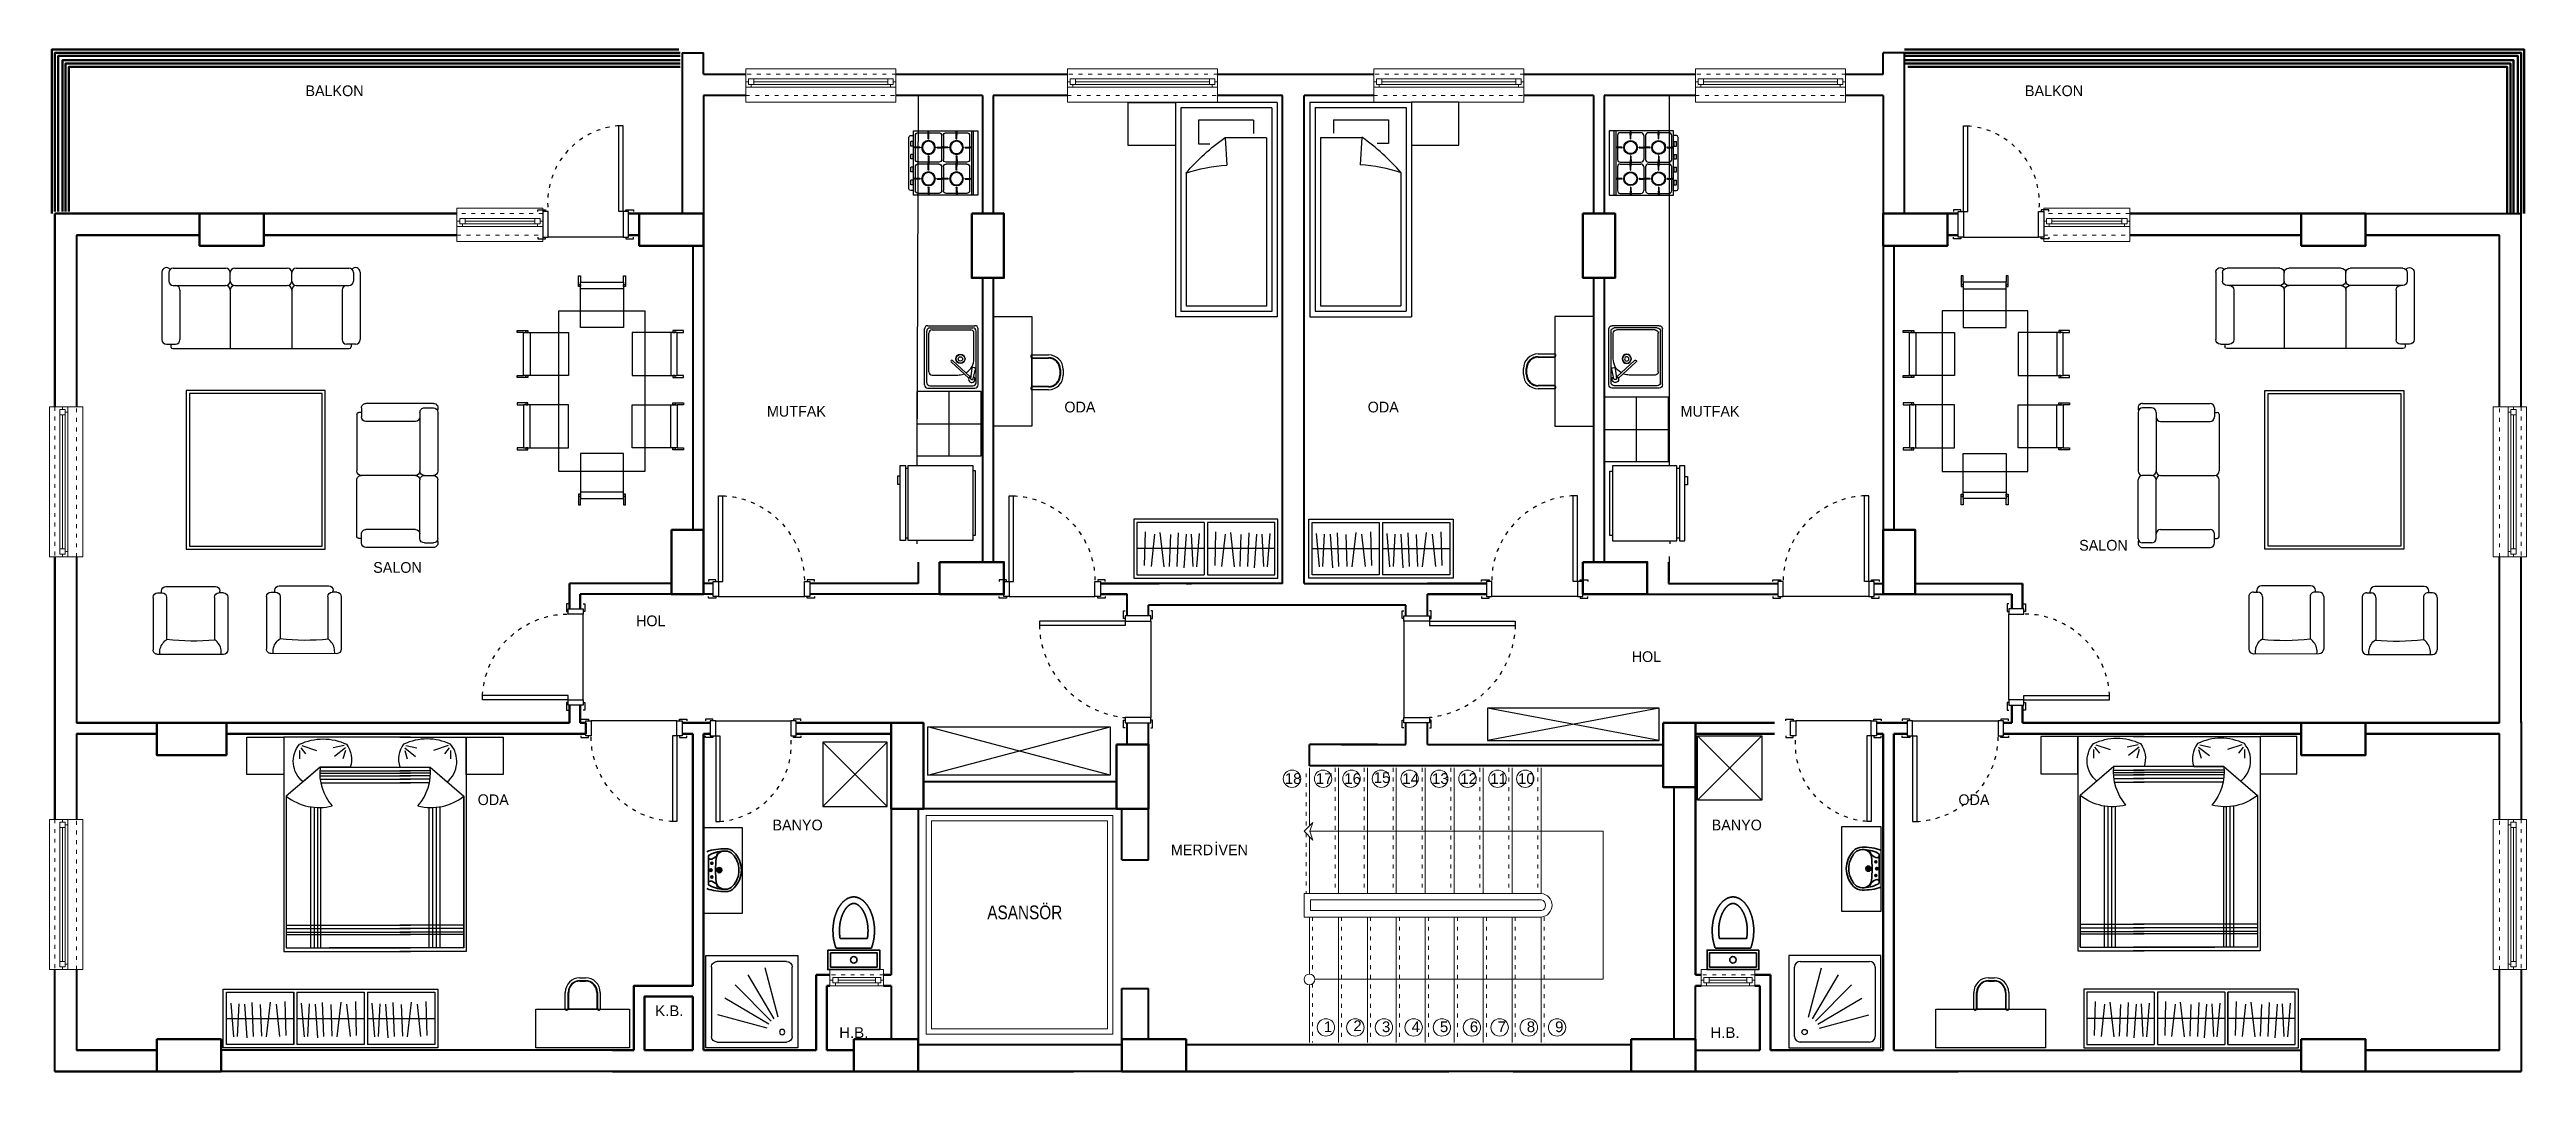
# Model space of a CAD drawing. Header units: millimetres. Extents: x 38 to 2348, y 24 to 977.
import ezdxf

# ---------------------------------------------------------------- set-up
doc = ezdxf.new("R2010")
doc.units = ezdxf.units.MM
doc.linetypes.add('ACAD_ISO03W100', pattern=[30, 12, -18])
doc.linetypes.add('DASHED2', pattern=[9.525, 6.35, -3.175])
for name, color, linetype in [('14_ISLAK_MEKAN_TEFRİŞ', 134, 'Continuous'), ('6_YAZI', 7, 'Continuous'), ('7_TEFRİŞ', 183, 'Continuous')]:
    doc.layers.add(name, color=color, linetype=linetype)
for name, color, linetype, lineweight in [('1_DUVAR', 7, 'Continuous', 50), ('2_SIVA', 11, 'Continuous', 15), ('8_MERDİVEN', 42, 'Continuous', 20), ('9_KOLON', 90, 'Continuous', 50), ('DUVAR', 7, 'Continuous', 40), ('KAPI-PEN', 155, 'Continuous', 18), ('KESİK', 62, 'DASHED2', 20), ('KOLON', 40, 'Continuous', 50), ('Pencere', 150, 'Continuous', 25), ('TEFRİŞ', 47, 'Continuous', 15), ('yazı', 255, 'Continuous', 20)]:
    doc.layers.add(name, color=color, linetype=linetype, lineweight=lineweight)
doc.styles.add('Annotative', font='Txt')
doc.styles.add('ONİ', font='Arial')
doc.styles.add('STANDART', font='Arial')

msp = doc.modelspace()

# ---------------------------------------------------------------- texts
at = {"layer": '1_DUVAR', "style": 'STANDART'}
for s, p in [('18', (1190.421998, 292.147051, -0.000012)), ('17', (1219.385926, 292.147051, -0.000012)), ('16', (1245.907686, 292.147051, -0.000012)), ('15', (1273.351904, 293.054281, -0.000012)), ('14', (1300.050746, 292.147051, -0.000012)), ('13', (1327.727823, 292.147051, -0.000012)), ('12', (1354.099322, 292.147051, -0.000012)), ('11', (1382.065164, 292.147051, -0.000012)), ('10', (1407.942865, 292.147051, -0.000012)), ('K.B.', (603.244278, 75.62736, -0.000012)), ('1', (1226.873204, 60.692192, -0.000012)), ('2 ', (1254.317422, 61.599423, -0.000012)), ('3', (1281.016264, 60.692192, -0.000012)), ('4', (1308.693341, 60.692192, -0.000012)), ('5', (1335.064839, 60.692192, -0.000012)), ('6', (1363.030682, 60.692192, -0.000012)), ('7', (1388.908383, 60.692192, -0.000012)), ('8', (1416.105955, 60.692192, -0.000012)), ('9', (1442.494678, 60.692192, -0.000012)), ('H.B.', (774.871673, 55.274819, -0.000012)), ('H.B.', (1587.373405, 55.274819, -0.000012))]:
    msp.add_text(s, height=10, dxfattribs=at).set_placement(p)
at = {"layer": '6_YAZI', "style": 'Annotative'}
for s, p in [('BALKON', (277.062291, 933.543261)), ('BALKON', (1880.695281, 933.543261)), ('ODA', (984.871577, 638.62019)), ('ODA', (1267.745009, 638.62019)), ('MUTFAK', (707.456628, 634.688175)), ('MUTFAK', (1559.535869, 634.688175)), ('SALON', (1931.25388, 509.721682)), ('SALON', (340.261875, 489.025932)), ('HOL', (585.381472, 439.262729)), ('HOL', (1513.94715, 405.850462)), ('ODA', (437.711802, 272.446512)), ('ODA', (1818.638554, 272.446512)), ('BANYO', (712.621302, 248.851361)), ('BANYO', (1588.523564, 248.851361)), ('MERD', (1084.205925, 225.653576)), ('İ', (1124.682115, 225.653576)), ('VEN', (1128.563425, 225.653576))]:
    msp.add_text(s, height=10, dxfattribs=at).set_placement(p)
at = {"layer": 'yazı', "style": 'ONİ', "width": 0.8}
msp.add_text('ASANSÖR ', height=12.8, rotation=359.999986, dxfattribs=at).set_placement((912.944064, 165.969225, -0.000059))

# ---------------------------------------------------------------- blocks, each defined once
blk = doc.blocks.new('GH')
at = {"layer": '7_TEFRİŞ'}
for p, q in [((22636.794873, 5951.862966), (22605.255531, 5950.995526)), ((22638.007757, 5933.640974), (22605.77529, 5937.285627)), ((22607.508258, 5942.491911), (22637.66127, 5945.789007)), ((22620.949699, 5896.221098), (22620.950248, 5958.976368)), ((22637.661056, 5921.319442), (22606.121711, 5920.104928)), ((22607.508002, 5913.163184), (22638.874069, 5915.245417)), ((22607.854723, 5927.740792), (22637.487836, 5928.781754)), ((22596.518788, 5896.221311), (22645.38061, 5896.220884)), ((22638.00749, 5903.097458), (22606.814726, 5900.494581)), ((22637.660925, 5906.394758), (22607.334671, 5907.956887)), ((22620.949124, 5830.465827), (22620.949673, 5893.221098)), ((22636.794298, 5886.107696), (22605.254956, 5885.240256)), ((22638.007182, 5867.885704), (22605.774715, 5871.530357)), ((22607.507683, 5876.73664), (22637.660695, 5880.033737)), ((22637.660481, 5855.564172), (22606.121136, 5854.349658)), ((22607.507426, 5847.407914), (22638.873493, 5849.490146)), ((22607.854147, 5861.985522), (22637.48726, 5863.026484)), ((22596.518186, 5827.466041), (22645.380009, 5827.465614)), ((22596.518212, 5830.466041), (22645.380035, 5830.465614)), ((22638.006915, 5837.342188), (22606.814151, 5834.739311)), ((22637.66035, 5840.639488), (22607.334095, 5842.201617)), ((22620.948548, 5764.710557), (22620.949097, 5827.465827)), ((22636.793722, 5820.352426), (22605.25438, 5819.484986)), ((22638.006606, 5802.130434), (22605.77414, 5805.775087)), ((22607.507108, 5810.98137), (22637.660119, 5814.278467)), ((22637.659905, 5789.808902), (22606.12056, 5788.594387)), ((22637.659775, 5774.884217), (22607.33352, 5776.446347)), ((22607.506851, 5781.652644), (22638.872918, 5783.734876)), ((22607.853572, 5796.230251), (22637.486685, 5797.271214)), ((22638.006339, 5771.586917), (22606.813576, 5768.984041))]:
    blk.add_line(p, q, dxfattribs=at)
at = {"layer": '7_TEFRİŞ', "flags": 128}
for points in [[(22593.518186, 5827.466067), (22593.519363, 5961.976608), (22648.381185, 5961.976128), (22648.380009, 5827.465587)], [(22596.518788, 5896.221311), (22596.519337, 5958.976582), (22645.381159, 5958.976154), (22645.38061, 5896.220884)], [(22648.38061, 5896.220858), (22648.379433, 5761.710317), (22593.517611, 5761.710797), (22593.518788, 5896.221338)], [(22596.518212, 5830.466041), (22596.518761, 5893.221311), (22645.380584, 5893.220884), (22645.380035, 5830.465614)], [(22596.518788, 5896.221311), (22645.38061, 5896.220884)], [(22645.380009, 5827.465614), (22645.379459, 5764.710343), (22596.517637, 5764.710771), (22596.518186, 5827.466041)], [(22645.380009, 5827.465614), (22596.518186, 5827.466041)]]:
    blk.add_lwpolyline(points, dxfattribs=at)
blk = doc.blocks.new('bb6')
at = {"layer": '14_ISLAK_MEKAN_TEFRİŞ'}
for p, q in [((623.475006, -291.899922), (563.475006, -291.899922)), ((563.475006, -291.899922), (563.475006, -351.899922)), ((623.475006, -351.899922), (623.475006, -291.899922)), ((563.475006, -351.899922), (623.475006, -351.899922))]:
    blk.add_line(p, q, dxfattribs=at)
at = {"layer": '14_ISLAK_MEKAN_TEFRİŞ', "flags": 128}
for points in [[(593.475006, -351.899922), (593.475006, -291.899922)], [(563.475006, -321.899922), (623.475006, -321.899922)]]:
    blk.add_lwpolyline(points, dxfattribs=at)
blk = doc.blocks.new('dsfghj')
at = {"color": 0, "lineweight": 35}
for p, q in [((474613.25977, 4590005.703596), (474616.333377, 4590005.703596)), ((474613.565142, 4589997.703596), (474613.565142, 4589999.627204)), ((474614.765142, 4590007.27244), (474614.765142, 4590004.11184)), ((474623.438087, 4589997.703596), (474623.438087, 4590001.164793)), ((474611.521527, 4589997.703596), (474615.551322, 4589997.703596)), ((474613.25977, 4589989.703596), (474616.376066, 4589989.703596)), ((474613.565142, 4589997.703596), (474613.565142, 4589995.78323)), ((474614.765142, 4589988.095282), (474614.765142, 4589991.384015)), ((474619.581116, 4589997.703596), (474627.216515, 4589997.703596)), ((474623.438087, 4589997.703596), (474623.438087, 4589994.24564))]:
    blk.add_line(p, q, dxfattribs=at)
at = {"color": 0, "lineweight": 35, "flags": 128}
for points in [[(474608.765142, 4590019.228803, -0.087514), (474630.725373, 4590022.703472, -0.087514)], [(474621.539049, 4590017.011218, -0.237713), (474614.607578, 4590010.619973, -0.952509), (474612.275247, 4590015.70388, -0.127864), (474630.675929, 4590019.903909)], [(474612.165142, 4589997.703596, -1), (474614.965142, 4589997.703596, -1)], [(474615.965142, 4590005.703596, 1), (474613.565142, 4590005.703596, 1)], [(474615.965142, 4590005.703596, -1), (474613.565142, 4590005.703596, -1)], [(474619.165142, 4589997.703596, -0.028625), (474619.950466, 4590011.409839, -0.380474), (474629.467625, 4590019.913319, -0.380474)], [(474620.438087, 4589997.703596, -1), (474626.438087, 4589997.703596, -1)], [(474621.539049, 4590017.011218, -1.090035), (474622.187414, 4590016.547656, -1.090035)], [(474621.598087, 4589997.703596, -1), (474625.278087, 4589997.703596, -1)], [(474630.39066, 4590022.698066, -0.213368), (474640.950673, 4590018.328596, -0.213368)], [(474630.469346, 4590019.899172, -0.213368), (474638.917357, 4590016.403596, -0.191812), (474646.365142, 4589997.703596)], [(474640.950673, 4590018.328596, -0.191812), (474649.165142, 4589997.703596, -0.191812)], [(474608.765142, 4589976.178388, 0.087514), (474630.725373, 4589972.703719, 0.087514)], [(474621.539049, 4589978.395973, 0.237713), (474614.607578, 4589984.787218, 0.952509), (474612.275247, 4589979.703311, 0.127864), (474630.675929, 4589975.503282)], [(474612.165142, 4589997.703596, 1), (474614.965142, 4589997.703596, 1)], [(474615.965142, 4589989.703596, 1), (474613.565142, 4589989.703596, 1)], [(474615.965142, 4589989.703596, -1), (474613.565142, 4589989.703596, -1)], [(474619.165142, 4589997.703596, 0.028625), (474619.950466, 4589983.997352, 0.380474), (474629.467625, 4589975.493873, 0.380474)], [(474620.438087, 4589997.703596, 1), (474626.438087, 4589997.703596, 1)], [(474621.539049, 4589978.395973, 1.090035), (474622.187414, 4589978.859535, 1.090035)], [(474621.598087, 4589997.703596, 1), (474625.278087, 4589997.703596, 1)], [(474630.39066, 4589972.709125, 0.213368), (474640.950673, 4589977.078596, 0.213368)], [(474630.469346, 4589975.508019, 0.213368), (474638.917357, 4589979.003596, 0.191812), (474646.365142, 4589997.703596)], [(474640.950673, 4589977.078596, 0.191812), (474649.165142, 4589997.703596, 0.191812)]]:
    blk.add_lwpolyline(points, format="xyb", dxfattribs=at)
for points in [[(474610.765142, 4590013.218689), (474610.765142, 4589997.703596)], [(474610.765142, 4589982.188502), (474610.765142, 4589997.703596)], [(474611.722966, 4589997.703596), (474615.551322, 4589997.703596)], [(474620.04732, 4589997.703596), (474626.962938, 4589997.703596)]]:
    blk.add_lwpolyline(points, dxfattribs=at)
blk = doc.blocks.new('rtrt', base_point=(648.4018, 171.7496))
at = {"layer": '14_ISLAK_MEKAN_TEFRİŞ', "elevation": -0.000053, "flags": 128}
blk.add_lwpolyline([(648.401802, 171.749571), (684.77685, 171.749571), (684.77685, 251.154075), (648.401802, 251.154075)], close=True, dxfattribs=at)
at = {"layer": '14_ISLAK_MEKAN_TEFRİŞ', "xscale": -0.8, "yscale": 0.8, "zscale": 0.8, "rotation": 180}
blk.add_blockref('dsfghj', (-379035.739866, 3672209.91684, -0.000053), dxfattribs=at)
blk = doc.blocks.new('b11', base_point=(918.4018, 625.7835))
at = {"layer": '7_TEFRİŞ'}
for p, q in [((953.546525, 691.250434), (953.546525, 690.725483)), ((954.405423, 689.150628), (954.405423, 662.903048)), ((954.405423, 662.903048), (954.405423, 689.150628)), ((954.405423, 689.150628), (970.153971, 689.150628)), ((954.596428, 692.300337), (970.153971, 692.300337)), ((954.596428, 689.675579), (970.153971, 689.675579)), ((980.653003, 678.651596), (980.653003, 673.40208)), ((981.177955, 678.651596), (981.177955, 673.40208)), ((983.802713, 678.651596), (983.802713, 673.40208)), ((953.546525, 661.328193), (953.546525, 660.803242)), ((970.153971, 662.903048), (954.405423, 662.903048)), ((970.153971, 662.378097), (954.596428, 662.378097)), ((970.153971, 659.753339), (954.596428, 659.753339))]:
    blk.add_line(p, q, dxfattribs=at)
at = {"layer": '7_TEFRİŞ', "elevation": -0.000042, "flags": 128}
blk.add_lwpolyline([(954.405423, 728.041902), (954.405423, 625.783489), (918.401802, 625.783489), (918.401802, 728.041902)], close=True, dxfattribs=at)
at = {"layer": '7_TEFRİŞ', "flags": 128}
for points in [[(962.761449, 689.150628), (962.761449, 689.675579)], [(962.761449, 662.378097), (962.761449, 662.903048)]]:
    blk.add_lwpolyline(points, dxfattribs=at)
at = {"layer": '7_TEFRİŞ'}
for centre, radius, start, end in [((954.596428, 691.250434), 1.049903, 90, 180), ((954.596428, 690.725483), 1.049903, 180, 270), ((970.153971, 678.651596), 13.648741, 0, 90), ((970.153971, 678.651596), 11.023983, 360, 90), ((970.153971, 678.651596), 10.499032, 0, 90), ((970.153971, 673.40208), 11.023983, 270, 0), ((970.153971, 673.40208), 10.499032, 270, 0), ((970.153971, 673.40208), 13.648741, 270, 0), ((954.596428, 661.328193), 1.049903, 90, 180), ((954.596428, 660.803242), 1.049903, 180, 270)]:
    blk.add_arc(centre, radius, start, end, dxfattribs=at)
blk = doc.blocks.new('b12', base_point=(1413.0009, 625.7835))
at = {"layer": '7_TEFRİŞ'}
for p, q in [((1426.649632, 693.186195, -0.000042), (1442.207175, 693.186195, -0.000042)), ((1413.000891, 674.287938, -0.000042), (1413.000891, 679.537454, -0.000042)), ((1415.625649, 674.287938, -0.000042), (1415.625649, 679.537454, -0.000042)), ((1416.1506, 674.287938, -0.000042), (1416.1506, 679.537454, -0.000042)), ((1426.649632, 690.561437, -0.000042), (1442.207175, 690.561437, -0.000042)), ((1426.649632, 690.036486, -0.000042), (1442.39818, 690.036486, -0.000042)), ((1442.39818, 690.036486, -0.000042), (1442.39818, 663.788906, -0.000042)), ((1443.257078, 691.61134, -0.000042), (1443.257078, 692.136292, -0.000042)), ((1442.39818, 663.788906, -0.000042), (1426.649632, 663.788906, -0.000042)), ((1442.207175, 663.263954, -0.000042), (1426.649632, 663.263954, -0.000042)), ((1442.207175, 660.639196, -0.000042), (1426.649632, 660.639196, -0.000042)), ((1443.257078, 661.689099, -0.000042), (1443.257078, 662.214051, -0.000042))]:
    blk.add_line(p, q, dxfattribs=at)
at = {"layer": '7_TEFRİŞ', "elevation": -0.000042, "flags": 128}
blk.add_lwpolyline([(1442.39818, 728.041902), (1442.39818, 625.783489), (1478.401802, 625.783489), (1478.401802, 728.041902)], close=True, dxfattribs=at)
for points in [[(1434.042155, 690.561437), (1434.042155, 690.036486)], [(1434.042155, 663.788906), (1434.042155, 663.263954)]]:
    blk.add_lwpolyline(points, dxfattribs=at)
at = {"layer": '7_TEFRİŞ'}
for centre, radius, start, end in [((1426.649632, 679.537454, -0.000042), 13.648741, 90, 180), ((1442.207175, 692.136292, -0.000042), 1.049903, 360, 90), ((1426.649632, 674.287938, -0.000042), 13.648741, 180, 270), ((1426.649632, 679.537454, -0.000042), 11.023983, 90, 180), ((1426.649632, 674.287938, -0.000042), 11.023983, 180, 270), ((1426.649632, 679.537454, -0.000042), 10.499032, 90, 180), ((1426.649632, 674.287938, -0.000042), 10.499032, 180, 270), ((1442.207175, 691.61134, -0.000042), 1.049903, 270, 0), ((1442.207175, 662.214051, -0.000042), 1.049903, 360, 90), ((1442.207175, 661.689099, -0.000042), 1.049903, 270, 0)]:
    blk.add_arc(centre, radius, start, end, dxfattribs=at)
blk = doc.blocks.new('b16', base_point=(1797.6902, 46.0233))
at = {"layer": '7_TEFRİŞ'}
for p, q in [((1833.02253, 82.217887), (1833.02253, 97.77543)), ((1835.647288, 82.217887), (1835.647288, 97.77543)), ((1836.172239, 82.026882), (1836.172239, 97.77543)), ((1846.671271, 111.424171), (1851.920787, 111.424171)), ((1846.671271, 108.799413), (1851.920787, 108.799413)), ((1846.671271, 108.274462), (1851.920787, 108.274462)), ((1862.419819, 97.77543), (1862.419819, 82.026882)), ((1862.94477, 97.77543), (1862.94477, 82.217887)), ((1865.569528, 97.77543), (1865.569528, 82.217887)), ((1834.072433, 81.167984), (1834.597384, 81.167984)), ((1862.419819, 82.026882), (1836.172239, 82.026882)), ((1863.994674, 81.167984), (1864.519625, 81.167984))]:
    blk.add_line(p, q, dxfattribs=at)
at = {"layer": '7_TEFRİŞ', "elevation": -0.000006, "flags": 128}
blk.add_lwpolyline([(1797.690162, 82.026882), (1899.948575, 82.026882), (1899.948575, 46.02326), (1797.690162, 46.02326)], close=True, dxfattribs=at)
at = {"layer": '7_TEFRİŞ', "flags": 128}
for points in [[(1836.172239, 90.382908), (1835.647288, 90.382908)], [(1862.94477, 90.382908), (1862.419819, 90.382908)]]:
    blk.add_lwpolyline(points, dxfattribs=at)
at = {"layer": '7_TEFRİŞ'}
for centre, radius, start, end in [((1846.671271, 97.77543), 13.648741, 90, 180), ((1846.671271, 97.77543), 11.023983, 90, 180), ((1846.671271, 97.77543), 10.499032, 90, 180), ((1851.920787, 97.77543), 13.648741, 0, 90), ((1851.920787, 97.77543), 11.023983, 0, 90), ((1851.920787, 97.77543), 10.499032, 360, 90), ((1834.072433, 82.217887), 1.049903, 180, 270), ((1834.597384, 82.217887), 1.049903, 270, 0), ((1863.994674, 82.217887), 1.049903, 180, 270), ((1864.519625, 82.217887), 1.049903, 270, 0)]:
    blk.add_arc(centre, radius, start, end, dxfattribs=at)
blk = doc.blocks.new('b17', base_point=(492.0583, 46.0233))
at = {"layer": '7_TEFRİŞ'}
for p, q in [((519.414052, 82.217887, -0.000006), (519.414052, 97.77543, -0.000006)), ((522.03881, 82.217887, -0.000006), (522.03881, 97.77543, -0.000006)), ((522.563762, 82.026882, -0.000006), (522.563762, 97.77543, -0.000006)), ((533.062794, 111.424171, -0.000006), (538.31231, 111.424171, -0.000006)), ((533.062794, 108.799413, -0.000006), (538.31231, 108.799413, -0.000006)), ((533.062794, 108.274462, -0.000006), (538.31231, 108.274462, -0.000006)), ((548.811342, 97.77543, -0.000006), (548.811342, 82.026882, -0.000006)), ((549.336293, 97.77543, -0.000006), (549.336293, 82.217887, -0.000006)), ((551.961051, 97.77543, -0.000006), (551.961051, 82.217887, -0.000006)), ((520.463956, 81.167984, -0.000006), (520.988907, 81.167984, -0.000006)), ((548.811342, 82.026882, -0.000006), (522.563762, 82.026882, -0.000006)), ((550.386196, 81.167984, -0.000006), (550.911148, 81.167984, -0.000006))]:
    blk.add_line(p, q, dxfattribs=at)
at = {"layer": '7_TEFRİŞ', "elevation": -0.000006, "flags": 128}
blk.add_lwpolyline([(492.058345, 82.026882), (579.316758, 82.026882), (579.316758, 46.02326), (492.058345, 46.02326)], close=True, dxfattribs=at)
for points in [[(522.563762, 90.382908), (522.03881, 90.382908)], [(549.336293, 90.382908), (548.811342, 90.382908)]]:
    blk.add_lwpolyline(points, dxfattribs=at)
at = {"layer": '7_TEFRİŞ'}
for centre, radius, start, end in [((533.062794, 97.77543, -0.000006), 13.648741, 90, 180), ((533.062794, 97.77543, -0.000006), 11.023983, 90, 180), ((533.062794, 97.77543, -0.000006), 10.499032, 90, 180), ((538.31231, 97.77543, -0.000006), 13.648741, 0, 90), ((538.31231, 97.77543, -0.000006), 11.023983, 0, 90), ((538.31231, 97.77543, -0.000006), 10.499032, 360, 90), ((520.463956, 82.217887, -0.000006), 1.049903, 180, 270), ((520.988907, 82.217887, -0.000006), 1.049903, 270, 0), ((550.386196, 82.217887, -0.000006), 1.049903, 180, 270), ((550.911148, 82.217887, -0.000006), 1.049903, 270, 0)]:
    blk.add_arc(centre, radius, start, end, dxfattribs=at)
blk = doc.blocks.new('68678')
at = {"layer": 'KAPI-PEN', "color": 134, "linetype": 'Continuous', "lineweight": 18}
for p, q in [((-51.444704, 4.533138, 0.000002), (-51.444704, 9.533138, 0.000002)), ((-51.444704, 9.533138, 0.000002), (-1.444704, 9.533138, 0.000002)), ((-43.944704, 2.062514, 0.000002), (-48.944704, 2.062514, 0.000002)), ((-48.944704, 2.062514, 0.000002), (-48.944704, -2.937486, 0.000002)), ((-8.944704, 2.062514, 0.000002), (-43.944704, 2.062514, 0.000002)), ((-43.944704, -2.937486, 0.000002), (-43.944704, 2.062514, 0.000002)), ((-3.944704, 2.062514, 0.000002), (-8.944704, 2.062514, 0.000002)), ((-8.944704, 2.062514, 0.000002), (-8.944704, -2.937486, 0.000002)), ((-3.944704, -2.937486, 0.000002), (-3.944704, 2.062514, 0.000002)), ((-1.444704, 9.533138, 0.000002), (-1.444704, 4.533138, 0.000002)), ((-48.944704, -0.437486, 0.000002), (-51.444704, -0.437486, 0.000002)), ((-51.444704, -5.437486, 0.000002), (-46.444704, -5.437486, 0.000002)), ((-48.944704, -2.937486, 0.000002), (-48.944704, -0.437486, 0.000002)), ((-46.444704, -2.937486, 0.000002), (-48.944704, -2.937486, 0.000002)), ((-48.944704, -2.937486, 0.000002), (-43.944704, -2.937486, 0.000002)), ((-46.444704, -5.437486, 0.000002), (-46.444704, -2.937486, 0.000002)), ((-46.444704, -5.437486, 0.000002), (-6.444704, -5.437486, 0.000002)), ((-8.944704, -0.437486, 0.000002), (-43.944704, -0.437486, 0.000002)), ((-8.944704, -2.937486, 0.000002), (-43.944704, -2.937486, 0.000002)), ((-8.944704, -2.937486, 0.000002), (-3.944704, -2.937486, 0.000002)), ((-3.944704, -2.937486, 0.000002), (-6.444704, -2.937486, 0.000002)), ((-6.444704, -2.937486, 0.000002), (-6.444704, -5.437486, 0.000002)), ((-6.444704, -5.437486, 0.000002), (-1.444704, -5.437486, 0.000002)), ((-1.444704, -0.437486, 0.000002), (-3.944704, -0.437486, 0.000002)), ((-3.944704, -0.437486, 0.000002), (-3.944704, -2.937486, 0.000002))]:
    blk.add_line(p, q, dxfattribs=at)
at = {"layer": 'KAPI-PEN', "ltscale": 0.2}
for p, q in [((-51.444704, -5.437486, 0.000002), (-51.444704, 4.533138, 0.000002)), ((-1.444704, -5.437486, 0.000002), (-1.444704, 4.533138, 0.000002)), ((-1.444704, 4.533138, 0.000002), (-1.444704, 4.533138, 0.000002))]:
    blk.add_line(p, q, dxfattribs=at)
at = {"layer": 'KAPI-PEN', "color": 134, "linetype": 'ACAD_ISO03W100', "lineweight": 18, "ltscale": 0.3}
blk.add_line((-1.444704, 4.533138, 0.000002), (-51.444704, 4.533138, 0.000002), dxfattribs=at)
blk = doc.blocks.new('*U27')
at = {"layer": 'KAPI-PEN', "color": 134, "linetype": 'Continuous', "lineweight": 18}
for p, q in [((0, 12.50857), (0, 18.50857)), ((0, 18.50857), (80, 18.50857)), ((5, 4.470625), (0, 4.470625)), ((2.5, -0.529375), (2.5, 1.970625)), ((2.5, 1.970625), (5, 1.970625)), ((7.5, 1.970625), (2.5, 1.970625)), ((2.5, 1.970625), (2.5, -3.029375)), ((5, 1.970625), (5, 4.470625)), ((75, 4.470625), (5, 4.470625)), ((7.5, -3.029375), (7.5, 1.970625)), ((7.5, 1.970625), (72.5, 1.970625)), ((77.5, 1.970625), (72.5, 1.970625)), ((72.5, 1.970625), (72.5, -3.029375)), ((80, 4.470625), (75, 4.470625)), ((75, 4.470625), (75, 1.970625)), ((75, 1.970625), (77.5, 1.970625)), ((77.5, 1.970625), (77.5, -0.529375)), ((77.5, -3.029375), (77.5, 1.970625)), ((80, 12.50857), (80, 18.50857)), ((0, -0.529375), (2.5, -0.529375)), ((0, -12.5), (0, -7.5)), ((80, -12.5), (0, -12.5)), ((2.5, -3.029375), (7.5, -3.029375)), ((7.5, -0.529375), (72.5, -0.529375)), ((7.5, -3.029375), (72.5, -3.029375)), ((72.5, -3.029375), (77.5, -3.029375)), ((77.5, -0.529375), (80, -0.529375)), ((80, -7.5), (80, -12.5))]:
    blk.add_line(p, q, dxfattribs=at)
at = {"layer": 'KAPI-PEN', "ltscale": 0.2}
for p, q in [((0, 12.5), (0, -7.5)), ((80, 12.5), (80, -7.5)), ((0, -7.5), (0, -7.5))]:
    blk.add_line(p, q, dxfattribs=at)
at = {"layer": 'KAPI-PEN', "color": 134, "linetype": 'ACAD_ISO03W100', "lineweight": 18, "ltscale": 0.3}
for p, q in [((80, 12.5), (0, 12.5)), ((0, -7.5), (80, -7.5))]:
    blk.add_line(p, q, dxfattribs=at)
blk = doc.blocks.new('*U6')
at = {"layer": 'KAPI-PEN', "color": 134, "linetype": 'Continuous', "lineweight": 18}
for p, q in [((0, 12.50857), (0, 18.50857)), ((0, 18.50857), (140, 18.50857)), ((5, 4.470625), (0, 4.470625)), ((2.5, -0.529375), (2.5, 1.970625)), ((2.5, 1.970625), (5, 1.970625)), ((7.5, 1.970625), (2.5, 1.970625)), ((2.5, 1.970625), (2.5, -3.029375)), ((5, 1.970625), (5, 4.470625)), ((135, 4.470625), (5, 4.470625)), ((7.5, -3.029375), (7.5, 1.970625)), ((7.5, 1.970625), (132.5, 1.970625)), ((137.5, 1.970625), (132.5, 1.970625)), ((132.5, 1.970625), (132.5, -3.029375)), ((140, 4.470625), (135, 4.470625)), ((135, 4.470625), (135, 1.970625)), ((135, 1.970625), (137.5, 1.970625)), ((137.5, 1.970625), (137.5, -0.529375)), ((137.5, -3.029375), (137.5, 1.970625)), ((140, 12.50857), (140, 18.50857)), ((0, -0.529375), (2.5, -0.529375)), ((0, -12.5), (0, -7.5)), ((140, -12.5), (0, -12.5)), ((2.5, -3.029375), (7.5, -3.029375)), ((7.5, -0.529375), (132.5, -0.529375)), ((7.5, -3.029375), (132.5, -3.029375)), ((132.5, -3.029375), (137.5, -3.029375)), ((137.5, -0.529375), (140, -0.529375)), ((140, -7.5), (140, -12.5))]:
    blk.add_line(p, q, dxfattribs=at)
at = {"layer": 'KAPI-PEN', "ltscale": 0.2}
for p, q in [((0, 12.5), (0, -7.5)), ((140, 12.5), (140, -7.5)), ((0, -7.5), (0, -7.5))]:
    blk.add_line(p, q, dxfattribs=at)
at = {"layer": 'KAPI-PEN', "color": 134, "linetype": 'ACAD_ISO03W100', "lineweight": 18, "ltscale": 0.3}
for p, q in [((140, 12.5), (0, 12.5)), ((0, -7.5), (140, -7.5))]:
    blk.add_line(p, q, dxfattribs=at)
blk = doc.blocks.new('*U8')
at = {"layer": 'Pencere', "lineweight": 25, "ltscale": 5}
for p, q in [((-9, 7), (-9, 86.899937)), ((-5, 86.899937), (-9, 86.899937)), ((-5, 7), (-5, 86.899937)), ((-104.5, 7), (-104.5, 8.5)), ((-104.5, 8.5), (-97.5, 8.5)), ((-97.5, 8.5), (-97.5, 7)), ((-5, 7), (-9, 7)), ((-2.5, 7), (-2.5, 8.5)), ((-2.5, 8.5), (4.5, 8.5)), ((4.5, 8.5), (4.5, 7)), ((-104.5, -17), (-104.5, -18.5)), ((-104.5, -18.5), (-97.5, -18.5)), ((-97.5, -18.5), (-97.5, -17)), ((-5, -17), (-95, -17)), ((-2.5, -17), (-2.5, -18.5)), ((-2.5, -18.5), (4.5, -18.5)), ((4.5, -18.5), (4.5, -17))]:
    blk.add_line(p, q, dxfattribs=at)
at = {"layer": 'Pencere', "lineweight": 25, "ltscale": 5, "flags": 128}
for points in [[(-95, -17), (-95, 7), (-100, 7), (-100, -17), (-95, -17)], [(0, -17), (0, 7), (-5, 7), (-5, -17), (0, -17)]]:
    blk.add_lwpolyline(points, dxfattribs=at)
at = {"layer": 'Pencere', "linetype": 'ACAD_ISO03W100', "lineweight": 25, "ltscale": 0.3}
blk.add_arc((-6.290724, -2.249041), 89.190137, 91.740708, 174.047712, dxfattribs=at)
blk = doc.blocks.new('*U5')
at = {"layer": 'Pencere', "lineweight": 25, "ltscale": 5}
for p, q in [((-9, 7), (-9, 86.899937)), ((-5, 86.899937), (-9, 86.899937)), ((-5, 7), (-5, 86.899937)), ((-84.5, 7), (-84.5, 8.5)), ((-84.5, 8.5), (-77.5, 8.5)), ((-77.5, 8.5), (-77.5, 7)), ((-5, 7), (-9, 7)), ((-2.5, 7), (-2.5, 8.5)), ((-2.5, 8.5), (4.5, 8.5)), ((4.5, 8.5), (4.5, 7)), ((-84.5, -7), (-84.5, -8.5)), ((-84.5, -8.5), (-77.5, -8.5)), ((-77.5, -8.5), (-77.5, -7)), ((-5, -7), (-75, -7)), ((-2.5, -7), (-2.5, -8.5)), ((-2.5, -8.5), (4.5, -8.5)), ((4.5, -8.5), (4.5, -7))]:
    blk.add_line(p, q, dxfattribs=at)
at = {"layer": 'Pencere', "lineweight": 25, "ltscale": 5, "flags": 128}
for points in [[(-75, -7), (-75, 7), (-80, 7), (-80, -7), (-75, -7)], [(0, -7), (0, 7), (-5, 7), (-5, -7), (0, -7)]]:
    blk.add_lwpolyline(points, dxfattribs=at)
at = {"layer": 'Pencere', "linetype": 'ACAD_ISO03W100', "lineweight": 25, "ltscale": 0.3}
blk.add_arc((-3.520318, 15.164474), 71.944448, 94.36819, 186.516136, dxfattribs=at)
blk = doc.blocks.new('*U26')
at = {"layer": 'Pencere', "lineweight": 25, "ltscale": 5}
for p, q in [((-9, 7), (-9, 86.899937)), ((-5, 86.899937), (-9, 86.899937)), ((-5, 7), (-5, 86.899937)), ((-94.5, 7), (-94.5, 8.5)), ((-94.5, 8.5), (-87.5, 8.5)), ((-87.5, 8.5), (-87.5, 7)), ((-5, 7), (-9, 7)), ((-2.5, 7), (-2.5, 8.5)), ((-2.5, 8.5), (4.5, 8.5)), ((4.5, 8.5), (4.5, 7)), ((-94.5, -7), (-94.5, -8.5)), ((-94.5, -8.5), (-87.5, -8.5)), ((-87.5, -8.5), (-87.5, -7)), ((-5, -7), (-85, -7)), ((-2.5, -7), (-2.5, -8.5)), ((-2.5, -8.5), (4.5, -8.5)), ((4.5, -8.5), (4.5, -7))]:
    blk.add_line(p, q, dxfattribs=at)
at = {"layer": 'Pencere', "lineweight": 25, "ltscale": 5, "flags": 128}
for points in [[(-85, -7), (-85, 7), (-90, 7), (-90, -7), (-85, -7)], [(0, -7), (0, 7), (-5, 7), (-5, -7), (0, -7)]]:
    blk.add_lwpolyline(points, dxfattribs=at)
at = {"layer": 'Pencere', "linetype": 'ACAD_ISO03W100', "lineweight": 25, "ltscale": 0.3}
blk.add_arc((-5, 7), 80, 92.865984, 180, dxfattribs=at)
blk = doc.blocks.new('*U25')
at = {"layer": 'Pencere', "lineweight": 25, "ltscale": 5}
for p, q in [((-9, 7), (-9, 86.899937)), ((-5, 86.899937), (-9, 86.899937)), ((-5, 7), (-5, 86.899937)), ((-84.5, 7), (-84.5, 8.5)), ((-84.5, 8.5), (-77.5, 8.5)), ((-77.5, 8.5), (-77.5, 7)), ((-5, 7), (-9, 7)), ((-2.5, 7), (-2.5, 8.5)), ((-2.5, 8.5), (4.5, 8.5)), ((4.5, 8.5), (4.5, 7)), ((-84.5, -17), (-84.5, -18.5)), ((-84.5, -18.5), (-77.5, -18.5)), ((-77.5, -18.5), (-77.5, -17)), ((-5, -17), (-75, -17)), ((-2.5, -17), (-2.5, -18.5)), ((-2.5, -18.5), (4.5, -18.5)), ((4.5, -18.5), (4.5, -17))]:
    blk.add_line(p, q, dxfattribs=at)
at = {"layer": 'Pencere', "lineweight": 25, "ltscale": 5, "flags": 128}
for points in [[(-75, -17), (-75, 7), (-80, 7), (-80, -17), (-75, -17)], [(0, -17), (0, 7), (-5, 7), (-5, -17), (0, -17)]]:
    blk.add_lwpolyline(points, dxfattribs=at)
at = {"layer": 'Pencere', "linetype": 'ACAD_ISO03W100', "lineweight": 25, "ltscale": 0.3}
blk.add_arc((-3.520318, 15.164474), 71.944448, 94.36819, 186.516136, dxfattribs=at)
blk = doc.blocks.new('3R4R')
at = {"layer": '7_TEFRİŞ'}
for p, q in [((32828.807391, 29859.020753), (32710.606365, 29859.020753)), ((32710.606365, 29859.020753), (32710.606365, 29659.024261)), ((32725.219201, 29846.647776), (32725.219201, 29838.774064)), ((32726.343266, 29848.897409), (32730.839524, 29843.273329)), ((32727.467332, 29851.147041), (32740.956103, 29846.647776)), ((32766.802095, 29851.147041), (32756.685516, 29848.897409)), ((32767.926161, 29848.897409), (32757.809581, 29841.023697)), ((32767.926161, 29846.647776), (32765.67803, 29838.774064)), ((32818.807391, 29859.020753), (32880.608417, 29859.020753)), ((32823.288621, 29848.897409), (32833.405201, 29841.023697)), ((32823.288621, 29846.647776), (32825.536751, 29838.774064)), ((32824.412686, 29851.147041), (32834.529266, 29848.897409)), ((32863.74745, 29851.147041), (32850.258679, 29846.647776)), ((32864.871515, 29848.897409), (32860.375258, 29843.273329)), ((32865.99558, 29846.647776), (32865.99558, 29838.774064)), ((32880.608417, 29859.020753), (32880.608417, 29659.024261)), ((32744.328295, 29830.900352), (32712.854495, 29803.904765)), ((32744.03229, 29825.276273), (32828.591976, 29825.276273)), ((32744.069047, 29827.525905), (32828.591976, 29827.525905)), ((32744.103981, 29823.02664), (32828.591976, 29823.02664)), ((32744.328295, 29830.900352), (32828.591976, 29830.900352)), ((32818.591976, 29830.900352), (32846.886487, 29830.900352)), ((32847.145734, 29827.525905), (32818.591976, 29827.525905)), ((32847.182492, 29825.276273), (32818.591976, 29825.276273)), ((32847.110801, 29823.02664), (32818.591976, 29823.02664)), ((32846.886487, 29830.900352), (32878.360287, 29803.904765)), ((32712.854495, 29803.904765), (32712.854495, 29662.398708)), ((32744.416168, 29819.652193), (32828.591976, 29819.652193)), ((32744.978697, 29816.277742), (32828.591976, 29816.277742)), ((32846.798614, 29819.652193), (32818.591976, 29819.652193)), ((32846.236085, 29816.277742), (32818.591976, 29816.277742)), ((32878.360287, 29803.904765), (32878.360287, 29662.398708)), ((32878.360287, 29662.398708), (32878.360287, 29803.904765)), ((32735.335781, 29793.951722), (32735.335781, 29662.398708)), ((32738.707973, 29793.520586), (32738.707973, 29662.398708)), ((32742.080168, 29793.325888), (32742.080168, 29662.398708)), ((32744.790377, 29793.325888), (32744.790377, 29662.398708)), ((32845.762421, 29793.364791), (32845.762421, 29662.398708)), ((32849.134613, 29793.325888), (32849.134613, 29662.398708)), ((32852.506809, 29793.520586), (32852.506809, 29662.398708)), ((32855.879001, 29793.951722), (32855.879001, 29662.398708)), ((32712.854495, 29683.770216), (32828.591976, 29683.770216)), ((32878.360287, 29683.770216), (32818.591976, 29683.770216)), ((32712.854495, 29680.395765), (32828.591976, 29680.395765)), ((32712.854495, 29677.021318), (32828.591976, 29677.021318)), ((32712.854495, 29674.771685), (32828.591976, 29674.771685)), ((32712.854495, 29662.398708), (32828.591976, 29662.398708)), ((32878.360287, 29662.398708), (32752.854495, 29662.398708)), ((32878.360287, 29680.395765), (32818.591976, 29680.395765)), ((32878.360287, 29677.021318), (32818.591976, 29677.021318)), ((32878.360287, 29674.771685), (32818.591976, 29674.771685)), ((32878.360287, 29662.398708), (32818.591976, 29662.398708)), ((32710.606365, 29659.024261), (32828.807391, 29659.024261)), ((32880.608417, 29659.024261), (32818.807391, 29659.024261))]:
    blk.add_line(p, q, dxfattribs=at)
at = {"layer": '7_TEFRİŞ', "flags": 128}
for points in [[(32676.16184, 29859.020753), (32710.606365, 29859.020753), (32710.606365, 29824.182679), (32676.16184, 29824.182679)], [(32880.608417, 29859.020753), (32915.052941, 29859.020753), (32915.052941, 29824.182679), (32880.608417, 29824.182679)]]:
    blk.add_lwpolyline(points, close=True, dxfattribs=at)
for points in [[(32772.422418, 29830.900352), (32744.328295, 29830.900352), (32728.476989, 29817.304431, -0.421847), (32725.219201, 29852.27186, -0.227777), (32769.050226, 29852.27186, -0.250479)], [(32818.792364, 29830.900352), (32846.886487, 29830.900352), (32862.737792, 29817.304431, 0.421847), (32865.99558, 29852.27186, 0.227777), (32822.164556, 29852.27186, 0.250479)]]:
    blk.add_lwpolyline(points, format="xyb", close=True, dxfattribs=at)
at = {"layer": '7_TEFRİŞ'}
for centre, radius, start, end in [((32790.728242, 29825.638413), 46.697356, 173.530071, 221.156178), ((32800.48654, 29825.638413), 46.697356, 318.843822, 6.469929), ((32743.203915, 29842.089908), 48.776967, 231.522444, 284.684799), ((32848.010867, 29842.089908), 48.776967, 255.315201, 308.477556)]:
    blk.add_arc(centre, radius, start, end, dxfattribs=at)
blk = doc.blocks.new('ımasa')
at = {"layer": '7_TEFRİŞ'}
for p, q in [((22616.977771, 5631.319269), (22616.97777, 5621.36217)), ((22616.97777, 5621.36217), (22618.97777, 5621.36217)), ((22618.977771, 5631.319269), (22616.977771, 5631.319269)), ((22618.97777, 5623.362171), (22616.977771, 5623.362171)), ((22618.97777, 5625.362169), (22618.977771, 5631.319269)), ((22618.97777, 5625.362169), (22618.97777, 5583.362171)), ((22658.977772, 5625.362169), (22618.97777, 5625.362169)), ((22618.97777, 5621.36217), (22618.97777, 5623.362171)), ((22618.97777, 5619.362169), (22658.977772, 5619.362169)), ((22658.977769, 5631.319269), (22658.977769, 5625.362169)), ((22660.97777, 5631.319269), (22658.977769, 5631.319269)), ((22660.97777, 5623.362171), (22658.977769, 5623.362171)), ((22658.977769, 5623.362171), (22658.977769, 5621.36217)), ((22658.977769, 5621.36217), (22660.97777, 5621.36217)), ((22658.977772, 5583.362171), (22658.977772, 5625.362169)), ((22660.97777, 5621.36217), (22660.97777, 5631.319269)), ((22679.198008, 5598.815411), (22599.198008, 5598.815411)), ((22599.198008, 5598.815411), (22599.198008, 5448.815411)), ((22679.198008, 5448.815411), (22679.198008, 5598.815411)), ((22562.886879, 5580.503722), (22572.843978, 5580.503723)), ((22562.886879, 5578.503723), (22562.886879, 5580.503723)), ((22568.843978, 5578.503723), (22562.886879, 5578.503723)), ((22568.843978, 5578.503723), (22610.843977, 5578.503723)), ((22568.843978, 5538.503721), (22568.843978, 5578.503723)), ((22570.843977, 5578.503723), (22570.843977, 5580.503723)), ((22572.843978, 5578.503723), (22570.843977, 5578.503723)), ((22572.843978, 5580.503723), (22572.843978, 5578.503723)), ((22574.843979, 5578.503723), (22574.843979, 5538.503721)), ((22610.843977, 5578.503723), (22610.843977, 5538.503721)), ((22618.97777, 5583.362171), (22658.977772, 5583.362171)), ((22670.116393, 5578.503723), (22670.116392, 5538.503721)), ((22712.116391, 5578.503723), (22670.116393, 5578.503723)), ((22706.116391, 5578.503723), (22706.116391, 5538.503721)), ((22708.116392, 5580.503723), (22708.116392, 5578.503723)), ((22718.073491, 5580.503722), (22708.116392, 5580.503723)), ((22708.116392, 5578.503723), (22710.116393, 5578.503723)), ((22710.116393, 5578.503723), (22710.116393, 5580.503723)), ((22712.116391, 5578.503723), (22718.073491, 5578.503723)), ((22712.116391, 5538.503721), (22712.116391, 5578.503723)), ((22718.073491, 5578.503723), (22718.073491, 5580.503723)), ((22562.886879, 5538.503724), (22568.843978, 5538.503724)), ((22562.886879, 5536.503723), (22562.886879, 5538.503724)), ((22572.843978, 5536.503723), (22562.886879, 5536.503723)), ((22610.843977, 5538.503721), (22568.843978, 5538.503721)), ((22570.843977, 5536.503723), (22570.843977, 5538.503724)), ((22570.843977, 5538.503724), (22572.843978, 5538.503724)), ((22572.843978, 5538.503724), (22572.843978, 5536.503723)), ((22670.116392, 5538.503721), (22712.116391, 5538.503721)), ((22708.116392, 5538.503724), (22708.116392, 5536.503723)), ((22710.116393, 5538.503724), (22708.116392, 5538.503724)), ((22708.116392, 5536.503723), (22718.073491, 5536.503723)), ((22710.116393, 5536.503723), (22710.116393, 5538.503724)), ((22718.073491, 5538.503724), (22712.116391, 5538.503724)), ((22718.073491, 5536.503723), (22718.073491, 5538.503724)), ((22572.843977, 5512.988629), (22562.886878, 5512.988629)), ((22562.886878, 5512.988629), (22562.886878, 5510.988628)), ((22562.886878, 5510.988628), (22568.843978, 5510.988628)), ((22610.843977, 5510.988631), (22568.843978, 5510.988631)), ((22568.843978, 5510.988631), (22568.843978, 5470.988629)), ((22570.843976, 5512.988629), (22570.843976, 5510.988628)), ((22570.843976, 5510.988628), (22572.843977, 5510.988628)), ((22572.843977, 5510.988628), (22572.843977, 5512.988629)), ((22574.843978, 5470.988629), (22574.843978, 5510.988631)), ((22610.843976, 5470.988629), (22610.843977, 5510.988631)), ((22670.116392, 5470.988629), (22670.116392, 5510.988631)), ((22670.116392, 5510.988631), (22712.11639, 5510.988631)), ((22706.11639, 5470.988629), (22706.11639, 5510.988631)), ((22708.116391, 5510.988628), (22708.116391, 5512.988629)), ((22708.116391, 5512.988629), (22718.07349, 5512.988629)), ((22710.116392, 5510.988628), (22708.116391, 5510.988628)), ((22710.116392, 5512.988629), (22710.116392, 5510.988628)), ((22712.11639, 5510.988631), (22712.11639, 5470.988629)), ((22718.07349, 5510.988628), (22712.11639, 5510.988628)), ((22718.07349, 5512.988629), (22718.07349, 5510.988628)), ((22568.843978, 5470.988629), (22562.886878, 5470.988629)), ((22562.886878, 5470.988629), (22562.886878, 5468.988629)), ((22562.886878, 5468.98863), (22572.843977, 5468.988629)), ((22568.843978, 5470.988629), (22610.843976, 5470.988629)), ((22572.843977, 5470.988629), (22570.843976, 5470.988629)), ((22570.843976, 5470.988629), (22570.843976, 5468.988629)), ((22572.843977, 5468.988629), (22572.843977, 5470.988629)), ((22618.97777, 5465.72983), (22658.977772, 5465.729831)), ((22618.97777, 5423.729832), (22618.97777, 5465.72983)), ((22658.977772, 5465.729831), (22658.977772, 5423.729832)), ((22712.11639, 5470.988629), (22670.116392, 5470.988629)), ((22708.116391, 5468.988629), (22708.116391, 5470.988629)), ((22708.116391, 5470.988629), (22710.116392, 5470.988629)), ((22718.07349, 5468.98863), (22708.116391, 5468.988629)), ((22710.116392, 5470.988629), (22710.116392, 5468.988629)), ((22712.11639, 5470.988629), (22718.07349, 5470.988629)), ((22718.07349, 5470.988629), (22718.07349, 5468.988629)), ((22599.198008, 5448.815411), (22679.198008, 5448.815411)), ((22618.97777, 5429.729832), (22658.977772, 5429.729832)), ((22616.97777, 5427.729831), (22618.97777, 5427.729831)), ((22616.977771, 5417.772732), (22616.97777, 5427.729831)), ((22618.97777, 5425.72983), (22616.97777, 5425.72983)), ((22618.97777, 5417.772732), (22616.97777, 5417.772732)), ((22618.97777, 5427.729831), (22618.97777, 5425.72983)), ((22618.97777, 5423.729832), (22618.97777, 5417.772732)), ((22658.977772, 5423.729832), (22618.97777, 5423.729832)), ((22658.977769, 5427.729831), (22660.97777, 5427.729831)), ((22658.977769, 5425.72983), (22658.977769, 5427.729831)), ((22660.97777, 5425.72983), (22658.977769, 5425.72983)), ((22658.977769, 5417.772732), (22658.977769, 5423.729832)), ((22660.97777, 5417.772732), (22658.977769, 5417.772732)), ((22660.97777, 5427.729831), (22660.97777, 5417.772732))]:
    blk.add_line(p, q, dxfattribs=at)
blk = doc.blocks.new('SDFGBHNJ')
at = {"layer": '7_TEFRİŞ'}
for p, q in [((-42958.934588, 12389.475962), (-42958.934588, 12379.475962)), ((-42958.934588, 12379.475962), (-42958.934588, 12314.475962)), ((-42953.934588, 12379.475962), (-42953.934588, 12389.475962)), ((-42948.934588, 12394.475962), (-42883.934588, 12394.475962)), ((-42878.934588, 12379.475962), (-42878.934588, 12389.475962)), ((-42878.934588, 12379.475962), (-42878.934588, 12389.475962)), ((-42808.934588, 12394.475962), (-42873.934588, 12394.475962)), ((-42803.934588, 12379.475962), (-42803.934588, 12389.475962)), ((-42798.934588, 12389.475962), (-42798.934588, 12379.475962)), ((-42798.934588, 12379.475962), (-42798.934588, 12314.475962)), ((-42948.934588, 12374.475962), (-42943.934588, 12374.475962)), ((-42943.934588, 12374.475962), (-42888.934588, 12374.475962)), ((-42938.934588, 12369.475962), (-42938.934588, 12314.475962)), ((-42888.934588, 12374.475962), (-42883.934588, 12374.475962)), ((-42878.934588, 12369.475962), (-42878.934588, 12309.475962)), ((-42868.934588, 12374.475962), (-42873.934588, 12374.475962)), ((-42808.934588, 12374.475962), (-42868.934588, 12374.475962)), ((-42818.934588, 12369.475962), (-42818.934588, 12314.475962)), ((-42953.934588, 12309.475962), (-42943.934588, 12309.475962)), ((-42948.934588, 12309.475962), (-42948.934588, 12306.475962)), ((-42946.934588, 12304.475962), (-42883.934588, 12304.475962)), ((-42810.934588, 12304.475962), (-42873.934588, 12304.475962)), ((-42803.934588, 12309.475962), (-42813.934588, 12309.475962)), ((-42808.934588, 12309.475962), (-42808.934588, 12306.475962))]:
    blk.add_line(p, q, dxfattribs=at)
for centre, radius, start, end in [((-42953.934588, 12389.475962), 5, 60, 180), ((-42948.934588, 12389.475962), 5, 90, 180), ((-42948.934588, 12379.475962), 5, 180, 270), ((-42883.934588, 12389.475962), 5, 0, 90), ((-42883.934588, 12379.475962), 5, 270, 0), ((-42873.934588, 12389.475962), 5, 90, 180), ((-42873.934588, 12379.475962), 5, 180, 270), ((-42808.934588, 12389.475962), 5, 0, 90), ((-42808.934588, 12379.475962), 5, 270, 0), ((-42803.934588, 12389.475962), 5, 0, 120), ((-42943.934588, 12369.475962), 5, 0, 90), ((-42883.934588, 12369.475962), 5, 0, 90), ((-42873.934588, 12369.475962), 5, 90, 180), ((-42813.934588, 12369.475962), 5, 90, 180), ((-42953.934588, 12314.475962), 5, 180, 270), ((-42946.934588, 12306.475962), 2, 180, 270), ((-42943.934588, 12314.475962), 5, 270, 0), ((-42883.934588, 12309.475962), 5, 270, 0), ((-42873.934588, 12309.475962), 5, 180, 270), ((-42813.934588, 12314.475962), 5, 180, 270), ((-42810.934588, 12306.475962), 2, 270, 0), ((-42803.934588, 12314.475962), 5, 270, 0)]:
    blk.add_arc(centre, radius, start, end, dxfattribs=at)
blk = doc.blocks.new('DFGB')
at = {"layer": '7_TEFRİŞ'}
for p, q in [((-42960.136774, 12600.491108), (-42960.136774, 12590.491108)), ((-42952.636774, 12599.821235), (-42952.636774, 12590.491108)), ((-42947.636774, 12604.821235), (-42889.303441, 12604.821235)), ((-42884.303441, 12590.491108), (-42884.303441, 12599.821235)), ((-42879.303441, 12604.821235), (-42820.970107, 12604.821235)), ((-42815.970107, 12590.491108), (-42815.970107, 12599.821235)), ((-42810.970107, 12604.821235), (-42752.636774, 12604.821235)), ((-42747.636774, 12599.821235), (-42747.636774, 12590.491108)), ((-42740.136774, 12600.491108), (-42740.136774, 12590.491108)), ((-42960.136774, 12590.491108), (-42960.136774, 12525.491108)), ((-42947.636774, 12585.491108), (-42889.303441, 12585.491108)), ((-42940.136774, 12580.491108), (-42940.136774, 12525.491108)), ((-42884.303441, 12580.491108), (-42884.303441, 12515.491108)), ((-42879.303441, 12585.491108), (-42820.970107, 12585.491108)), ((-42815.970107, 12580.491108), (-42815.970107, 12515.491108)), ((-42810.970107, 12585.491108), (-42752.636774, 12585.491108)), ((-42760.136774, 12580.491108), (-42760.136774, 12525.491108)), ((-42740.136774, 12590.491108), (-42740.136774, 12525.491108)), ((-42955.136774, 12520.491108), (-42945.136774, 12520.491108)), ((-42950.136774, 12520.491108), (-42950.136774, 12517.491108)), ((-42948.136774, 12515.491108), (-42752.136774, 12515.491108)), ((-42745.136774, 12520.491108), (-42755.136774, 12520.491108)), ((-42750.136774, 12520.491108), (-42750.136774, 12517.491108))]:
    blk.add_line(p, q, dxfattribs=at)
for centre, radius, start, end in [((-42955.136774, 12600.491108), 5, 36.046426, 180), ((-42947.636774, 12599.821235), 5, 90, 180), ((-42889.303441, 12599.821235), 5, 0, 90), ((-42879.303441, 12599.821235), 5, 90, 180), ((-42820.970107, 12599.821235), 5, 0, 90), ((-42810.970107, 12599.821235), 5, 90, 180), ((-42752.636774, 12599.821235), 5, 0, 90), ((-42745.136774, 12600.491108), 5, 0, 143.953574), ((-42947.636774, 12590.491108), 5, 180, 270), ((-42945.136774, 12580.491108), 5, 0, 90), ((-42889.303441, 12590.491108), 5, 270, 0), ((-42889.303441, 12580.491108), 5, 0, 90), ((-42879.303441, 12590.491108), 5, 180, 270), ((-42879.303441, 12580.491108), 5, 90, 180), ((-42820.970107, 12590.491108), 5, 270, 0), ((-42820.970107, 12580.491108), 5, 0, 90), ((-42810.970107, 12590.491108), 5, 180, 270), ((-42810.970107, 12580.491108), 5, 90, 180), ((-42755.136774, 12580.491108), 5, 90, 180), ((-42752.636774, 12590.491108), 5, 270, 0), ((-42955.136774, 12525.491108), 5, 180, 270), ((-42948.136774, 12517.491108), 2, 180, 270), ((-42945.136774, 12525.491108), 5, 270, 0), ((-42755.136774, 12525.491108), 5, 180, 270), ((-42752.136774, 12517.491108), 2, 270, 0), ((-42745.136774, 12525.491108), 5, 270, 0)]:
    blk.add_arc(centre, radius, start, end, dxfattribs=at)
blk = doc.blocks.new('RTYUJ')
at = {"layer": '7_TEFRİŞ'}
for p, q in [((-42640.951183, 12440.715721), (-42640.970503, 12498.989656)), ((-42562.679194, 12504.026902), (-42635.972116, 12503.991268)), ((-42633.456037, 12503.992079), (-42633.581407, 12502.355412)), ((-42633.581407, 12502.355412), (-42633.565267, 12500.705137)), ((-42633.565267, 12500.705137), (-42633.399712, 12499.060286)), ((-42633.399712, 12499.060286), (-42633.076838, 12497.439889)), ((-42633.076838, 12497.439889), (-42632.58874, 12495.862977)), ((-42632.58874, 12495.862977), (-42631.931463, 12494.347198)), ((-42631.931463, 12494.347198), (-42631.117108, 12492.904584)), ((-42631.117108, 12492.904584), (-42630.161857, 12491.54574)), ((-42630.161857, 12491.54574), (-42629.081895, 12490.281269)), ((-42629.081895, 12490.281269), (-42627.893402, 12489.121774)), ((-42627.893402, 12489.121774), (-42626.612562, 12488.077862)), ((-42626.612562, 12488.077862), (-42625.966892, 12487.640207)), ((-42625.951184, 12440.723782), (-42625.966892, 12487.640207)), ((-42572.899538, 12440.752266), (-42572.966863, 12487.771805)), ((-42570.983083, 12489.101896), (-42572.263923, 12488.057983)), ((-42569.794591, 12490.26139), (-42570.983083, 12489.101896)), ((-42568.714628, 12491.525861), (-42569.794591, 12490.26139)), ((-42567.759378, 12492.884706), (-42568.714628, 12491.525861)), ((-42566.945022, 12494.32732), (-42567.759378, 12492.884706)), ((-42566.287745, 12495.843098), (-42566.945022, 12494.32732)), ((-42565.799647, 12497.420011), (-42566.287745, 12495.843098)), ((-42565.476773, 12499.040408), (-42565.799647, 12497.420011)), ((-42565.311219, 12500.685259), (-42565.476773, 12499.040408)), ((-42565.420448, 12503.972201), (-42565.295079, 12502.335533)), ((-42565.295079, 12502.335533), (-42565.311219, 12500.685259)), ((-42557.899539, 12440.760326), (-42557.91886, 12499.034261)), ((-42635.949571, 12435.717334), (-42630.949572, 12435.72217)), ((-42631.791713, 12435.718674), (-42631.789456, 12433.718675)), ((-42562.897927, 12435.758715), (-42568.077458, 12435.757045)), ((-42566.859597, 12435.718674), (-42566.861854, 12433.718675)), ((-42626.787844, 12428.720287), (-42571.863466, 12428.720287))]:
    blk.add_line(p, q, dxfattribs=at)
for centre, radius, start, end in [((-42635.970504, 12498.991268), 5, 90.018473, 180.018473), ((-42597.086013, 12226.980609), 262.254707, 84.568894, 96.322539), ((-42562.91886, 12499.032649), 5, 0.018473, 90.018473), ((-42635.951183, 12440.717333), 5, 180.018473, 270.018473), ((-42626.789456, 12433.720287), 5, 180.018473, 270.018473), ((-42630.951184, 12440.72217), 5, 270.018473, 0.018473), ((-42567.899538, 12440.753878), 5, 180.018473, 270.018473), ((-42571.861854, 12433.720287), 5, 269.981527, 359.981527), ((-42562.899539, 12440.758714), 5, 270.018473, 0.018473)]:
    blk.add_arc(centre, radius, start, end, dxfattribs=at)
blk = doc.blocks.new('ş_şlç')
at = {"layer": '7_TEFRİŞ'}
for p, q in [((21135.504659, 4622.500132), (21135.504659, 4671.361955)), ((21138.504659, 4622.500132), (21138.504659, 4671.361955)), ((21072.749389, 4646.931044), (21135.504659, 4646.931044)), ((21079.625899, 4663.988775), (21077.022749, 4632.796034)), ((21082.923196, 4663.642181), (21084.48506, 4633.315913)), ((21089.691358, 4633.489198), (21091.773865, 4664.855247)), ((21097.84788, 4663.642181), (21096.63309, 4632.102847)), ((21104.268969, 4633.835792), (21105.310191, 4663.468896)), ((21110.169415, 4663.988775), (21113.813786, 4631.756276)), ((21119.020085, 4633.489198), (21122.317445, 4663.642181)), ((21128.391397, 4662.775731), (21127.52368, 4631.236397)), ((21138.504659, 4646.931044), (21201.25993, 4646.931044)), ((21145.381169, 4663.988775), (21142.77802, 4632.796034)), ((21148.678466, 4663.642181), (21150.24033, 4633.315913)), ((21155.446629, 4633.489198), (21157.529135, 4664.855247)), ((21163.60315, 4663.642181), (21162.38836, 4632.102847)), ((21170.024239, 4633.835792), (21171.065461, 4663.468896)), ((21175.924685, 4663.988775), (21179.569056, 4631.756276)), ((21184.775355, 4633.489198), (21188.072715, 4663.642181)), ((21194.146667, 4662.775731), (21193.27895, 4631.236397))]:
    blk.add_line(p, q, dxfattribs=at)
at = {"layer": '7_TEFRİŞ', "flags": 128}
blk.add_lwpolyline([(21204.25993, 4674.361955), (21069.749389, 4674.361955), (21069.749389, 4619.500132), (21204.25993, 4619.500132)], close=True, dxfattribs=at)
for points in [[(21135.504659, 4671.361955), (21072.749389, 4671.361955), (21072.749389, 4622.500132), (21135.504659, 4622.500132)], [(21138.504659, 4622.500132), (21201.25993, 4622.500132), (21201.25993, 4671.361955), (21138.504659, 4671.361955)]]:
    blk.add_lwpolyline(points, dxfattribs=at)
blk = doc.blocks.new('SDFGHBN')
at = {"layer": '7_TEFRİŞ'}
for p, q in [((-32633.090557, 12667.401737), (-32538.090557, 12667.401737)), ((-32633.090557, 12667.401737), (-32633.090557, 12467.401737)), ((-32628.090557, 12662.401737), (-32543.090557, 12662.401737)), ((-32628.090557, 12662.401737), (-32628.090557, 12472.401737)), ((-32543.090557, 12662.401737), (-32543.090557, 12472.401737)), ((-32538.090557, 12667.401737), (-32538.090557, 12467.401737)), ((-32610.85332, 12650.976614), (-32610.85332, 12638.422958)), ((-32610.85332, 12650.976614), (-32559.776861, 12650.976614)), ((-32559.776861, 12650.976614), (-32559.776861, 12633.585323)), ((-32623.090557, 12634.586847), (-32584.392945, 12634.586847)), ((-32623.090557, 12634.586847), (-32623.090557, 12477.401737)), ((-32584.392945, 12634.586847), (-32586.006498, 12608.941307)), ((-32565.577859, 12628.754395), (-32570.280653, 12628.754395)), ((-32559.776861, 12628.754395), (-32565.577859, 12628.754395)), ((-32559.776861, 12633.585323), (-32559.776861, 12628.754395)), ((-32548.090557, 12601.576792), (-32548.090557, 12477.401737)), ((-32623.090557, 12477.401737), (-32548.090557, 12477.401737)), ((-32633.090557, 12467.401737), (-32538.090557, 12467.401737)), ((-32628.090557, 12472.401737), (-32543.090557, 12472.401737))]:
    blk.add_line(p, q, dxfattribs=at)
at = {"layer": '7_TEFRİŞ', "flags": 128}
for points in [[(-32494.090557, 12667.401737), (-32538.090557, 12667.401737), (-32538.090557, 12627.401737), (-32494.090557, 12627.401737)], [(-32494.090557, 12627.401737), (-32494.090557, 12667.401737)]]:
    blk.add_lwpolyline(points, dxfattribs=at)
at = {"layer": '7_TEFRİŞ'}
for centre, radius, start, end in [((-32708.185898, 12462.338837), 212.330365, 40.942586, 54.336731), ((-32595.432575, 12459.124793), 150.112753, 71.499005, 86.399839)]:
    blk.add_arc(centre, radius, start, end, dxfattribs=at)
blk = doc.blocks.new('werftgyu')
at = {"color": 0, "lineweight": 35}
for p, q in [((474628.653721, 4589899.385967), (474628.653721, 4589932.267673)), ((474637.728721, 4589903.146983), (474637.728721, 4589928.50646))]:
    blk.add_line(p, q, dxfattribs=at)
at = {"color": 0, "lineweight": 35, "flags": 128}
for points in [[(474626.915142, 4589891.62682), (474626.915142, 4589940.02682), (474608.765142, 4589940.02682), (474608.765142, 4589891.62682)], [(474624.495142, 4589894.04682), (474624.495142, 4589937.60682), (474611.185142, 4589937.60682), (474611.185142, 4589894.04682)]]:
    blk.add_lwpolyline(points, close=True, dxfattribs=at)
at = {"color": 0, "lineweight": 35}
for points in [[(474628.653721, 4589899.385967, 0), (474628.653721, 4589899.385967, 0), (474628.908948, 4589899.28773, 0), (474628.949116, 4589899.272271, 0), (474628.992932, 4589899.255423, 0), (474629.040216, 4589899.237268, 0), (474629.090786, 4589899.21789, 0), (474629.144462, 4589899.197373, 0), (474629.201064, 4589899.1758, 0), (474629.260412, 4589899.153255, 0), (474629.322324, 4589899.129821, 0), (474629.38662, 4589899.105582, 0), (474629.453119, 4589899.080621, 0), (474629.521642, 4589899.055022, 0), (474629.592007, 4589899.028868, 0), (474629.664034, 4589899.002244, 0), (474629.737542, 4589898.975232, 0), (474629.812352, 4589898.947916, 0), (474629.888281, 4589898.92038, 0), (474629.965151, 4589898.892707, 0), (474630.042779, 4589898.86498, 0), (474630.120987, 4589898.837284, 0), (474630.199592, 4589898.809702, 0), (474630.278505, 4589898.782288, 0), (474630.357996, 4589898.754982, 0), (474630.438425, 4589898.727695, 0), (474630.520151, 4589898.700336, 0), (474630.603535, 4589898.672816, 0), (474630.688936, 4589898.645046, 0), (474630.776716, 4589898.616937, 0), (474630.867232, 4589898.588398, 0), (474630.960847, 4589898.55934, 0), (474631.057919, 4589898.529674, 0), (474631.158809, 4589898.49931, 0), (474631.263877, 4589898.468159, 0), (474631.373483, 4589898.436131, 0), (474631.487986, 4589898.403136, 0), (474631.607747, 4589898.369086, 0), (474631.733126, 4589898.333889, 0), (474631.864482, 4589898.297458, 0), (474632.002176, 4589898.259703, 0), (474632.146568, 4589898.220533, 0), (474632.298018, 4589898.17986, 0), (474632.456733, 4589898.137637, 0), (474632.622308, 4589898.093986, 0), (474632.794186, 4589898.049075, 0), (474632.971808, 4589898.00307, 0), (474633.154619, 4589897.956136, 0), (474633.34206, 4589897.908441, 0), (474633.533573, 4589897.860149, 0), (474633.728601, 4589897.811429, 0), (474633.926586, 4589897.762445, 0), (474634.126972, 4589897.713364, 0), (474634.329199, 4589897.664353, 0), (474634.532712, 4589897.615576, 0), (474634.736952, 4589897.567202, 0), (474634.941361, 4589897.519396, 0), (474635.145383, 4589897.472323, 0), (474635.348459, 4589897.426152, 0), (474635.550032, 4589897.381046, 0), (474635.749545, 4589897.337174, 0), (474635.94644, 4589897.294701, 0), (474636.140159, 4589897.253793, 0), (474636.330335, 4589897.214578, 0), (474636.517361, 4589897.177025, 0), (474636.701818, 4589897.141067, 0), (474636.884289, 4589897.106635, 0), (474637.065356, 4589897.07366, 0), (474637.245602, 4589897.042074, 0), (474637.425609, 4589897.011808, 0), (474637.605959, 4589896.982793, 0), (474637.787236, 4589896.954961, 0), (474637.97002, 4589896.928243, 0), (474638.154895, 4589896.902571, 0), (474638.342443, 4589896.877875, 0), (474638.533246, 4589896.854089, 0), (474638.727887, 4589896.831142, 0), (474638.926948, 4589896.808966, 0), (474639.131011, 4589896.787493, 0), (474639.340659, 4589896.766654, 0), (474639.556474, 4589896.746381, 0), (474639.779039, 4589896.726605, 0), (474640.008935, 4589896.707257, 0), (474640.246518, 4589896.688286, 0), (474640.491233, 4589896.669714, 0), (474640.7423, 4589896.651581, 0), (474640.998935, 4589896.633924, 0), (474641.260358, 4589896.616783, 0), (474641.525787, 4589896.600197, 0), (474641.794439, 4589896.584206, 0), (474642.065534, 4589896.568848, 0), (474642.338289, 4589896.554163, 0), (474642.611923, 4589896.540189, 0), (474642.885655, 4589896.526966, 0), (474643.158701, 4589896.514532, 0), (474643.430282, 4589896.502928, 0), (474643.699615, 4589896.492191, 0), (474643.965917, 4589896.482361, 0), (474644.228409, 4589896.473478, 0), (474644.486308, 4589896.46558, 0), (474644.738831, 4589896.458706, 0), (474644.985199, 4589896.452895, 0), (474645.224628, 4589896.448187, 0), (474645.456593, 4589896.44462, 0), (474645.681593, 4589896.442227, 0), (474645.900382, 4589896.441044, 0), (474646.113715, 4589896.441103, 0), (474646.322345, 4589896.442438, 0), (474646.527028, 4589896.445082, 0), (474646.728519, 4589896.449069, 0), (474646.927571, 4589896.454433, 0), (474647.124939, 4589896.461207, 0), (474647.321377, 4589896.469424, 0), (474647.51764, 4589896.479119, 0), (474647.714483, 4589896.490325, 0), (474647.91266, 4589896.503075, 0), (474648.112925, 4589896.517403, 0), (474648.316033, 4589896.533343, 0), (474648.522739, 4589896.550928, 0), (474648.733797, 4589896.570192, 0), (474648.949961, 4589896.591167, 0), (474649.171986, 4589896.613889, 0), (474649.400626, 4589896.63839, 0), (474649.636383, 4589896.664681, 0), (474649.878745, 4589896.692676, 0), (474650.126948, 4589896.722267, 0), (474650.380228, 4589896.753345, 0), (474650.63782, 4589896.785804, 0), (474650.898959, 4589896.819533, 0), (474651.162881, 4589896.854424, 0), (474651.428822, 4589896.89037, 0), (474651.696016, 4589896.927261, 0), (474651.963701, 4589896.96499, 0), (474652.23111, 4589897.003447, 0), (474652.49748, 4589897.042525, 0), (474652.762046, 4589897.082115, 0), (474653.024044, 4589897.122108, 0), (474653.282709, 4589897.162397, 0), (474653.537277, 4589897.202872, 0), (474653.786983, 4589897.243426, 0), (474654.031063, 4589897.28395, 0), (474654.268752, 4589897.324335, 0), (474654.499286, 4589897.364473, 0), (474654.722145, 4589897.404303, 0), (474654.937787, 4589897.443947, 0), (474655.146915, 4589897.483576, 0), (474655.350232, 4589897.523359, 0), (474655.548441, 4589897.563466, 0), (474655.742245, 4589897.604068, 0), (474655.932346, 4589897.645334, 0), (474656.119448, 4589897.687433, 0), (474656.304252, 4589897.730537, 0), (474656.487463, 4589897.774814, 0), (474656.669783, 4589897.820436, 0), (474656.851915, 4589897.86757, 0), (474657.034562, 4589897.916388, 0), (474657.218426, 4589897.96706, 0), (474657.404211, 4589898.019755, 0), (474657.592619, 4589898.074643, 0), (474657.784353, 4589898.131894, 0), (474657.980117, 4589898.191678, 0), (474658.180612, 4589898.254166, 0), (474658.386542, 4589898.319525, 0), (474658.59838, 4589898.387859, 0), (474658.81568, 4589898.458993, 0), (474659.037766, 4589898.532684, 0), (474659.263962, 4589898.608689, 0), (474659.493592, 4589898.686766, 0), (474659.72598, 4589898.766673, 0), (474659.960451, 4589898.848165, 0), (474660.196328, 4589898.931001, 0), (474660.432936, 4589899.014939, 0), (474660.669599, 4589899.099734, 0), (474660.905641, 4589899.185145, 0), (474661.140385, 4589899.270928, 0), (474661.373157, 4589899.356842, 0), (474661.603281, 4589899.442642, 0), (474661.83008, 4589899.528088, 0), (474662.052878, 4589899.612935, 0), (474662.271, 4589899.696941, 0), (474662.48377, 4589899.779864, 0), (474662.690512, 4589899.86146, 0), (474662.89055, 4589899.941487, 0), (474663.083418, 4589900.01979, 0), (474663.269494, 4589900.096565, 0), (474663.449363, 4589900.172096, 0), (474663.623613, 4589900.246667, 0), (474663.79283, 4589900.32056, 0), (474663.957601, 4589900.39406, 0), (474664.118513, 4589900.467451, 0), (474664.276152, 4589900.541017, 0), (474664.431106, 4589900.61504, 0), (474664.58396, 4589900.689806, 0), (474664.735303, 4589900.765597, 0), (474664.88572, 4589900.842697, 0), (474665.035798, 4589900.921391, 0), (474665.186125, 4589901.001961, 0), (474665.337286, 4589901.084692, 0), (474665.489869, 4589901.169867, 0), (474665.64446, 4589901.257771, 0), (474665.801647, 4589901.348686, 0), (474665.962015, 4589901.442896, 0), (474666.126152, 4589901.540686, 0), (474666.294459, 4589901.642234, 0), (474666.466596, 4589901.747299, 0), (474666.642038, 4589901.855536, 0), (474666.820259, 4589901.966599, 0), (474667.000734, 4589902.080142, 0), (474667.182939, 4589902.195819, 0), (474667.366347, 4589902.313286, 0), (474667.550433, 4589902.432195, 0), (474667.734673, 4589902.552202, 0), (474667.91854, 4589902.67296, 0), (474668.101509, 4589902.794124, 0), (474668.283056, 4589902.915349, 0), (474668.462654, 4589903.036288, 0), (474668.639779, 4589903.156596, 0), (474668.813905, 4589903.275927, 0), (474668.984507, 4589903.393936, 0), (474669.151059, 4589903.510276, 0), (474669.313037, 4589903.624602, 0), (474669.469915, 4589903.736569, 0), (474669.621168, 4589903.84583, 0), (474669.766428, 4589903.952158, 0), (474669.905961, 4589904.055794, 0), (474670.040189, 4589904.157098, 0), (474670.169537, 4589904.256429, 0), (474670.294428, 4589904.354147, 0), (474670.415284, 4589904.450611, 0), (474670.532529, 4589904.54618, 0), (474670.646587, 4589904.641215, 0), (474670.75788, 4589904.736074, 0), (474670.866832, 4589904.831117, 0), (474670.973867, 4589904.926703, 0), (474671.079406, 4589905.023193, 0), (474671.183875, 4589905.120944, 0), (474671.287695, 4589905.220317, 0), (474671.39129, 4589905.321672, 0), (474671.495084, 4589905.425367, 0), (474671.5995, 4589905.531762, 0), (474671.704961, 4589905.641216, 0), (474671.811891, 4589905.75409, 0), (474671.920711, 4589905.870742, 0), (474672.031721, 4589905.991404, 0), (474672.144712, 4589906.115804, 0), (474672.259351, 4589906.243538, 0), (474672.375305, 4589906.374207, 0), (474672.49224, 4589906.507408, 0), (474672.609823, 4589906.642741, 0), (474672.72772, 4589906.779804, 0), (474672.845598, 4589906.918195, 0), (474672.963124, 4589907.057514, 0), (474673.079963, 4589907.197359, 0), (474673.195784, 4589907.337329, 0), (474673.310251, 4589907.477022, 0), (474673.423033, 4589907.616038, 0), (474673.533795, 4589907.753975, 0), (474673.642204, 4589907.890432, 0), (474673.747927, 4589908.025007, 0), (474673.85063, 4589908.157299, 0), (474673.949979, 4589908.286906, 0), (474674.045642, 4589908.413429, 0), (474674.137285, 4589908.536464, 0), (474674.224667, 4589908.655736, 0), (474674.307919, 4589908.771464, 0), (474674.387261, 4589908.883993, 0), (474674.462919, 4589908.993667, 0), (474674.535113, 4589909.10083, 0), (474674.604067, 4589909.205828, 0), (474674.670003, 4589909.309003, 0), (474674.733144, 4589909.410702, 0), (474674.793712, 4589909.511268, 0), (474674.851931, 4589909.611045, 0), (474674.908022, 4589909.710378, 0), (474674.962208, 4589909.809612, 0), (474675.014712, 4589909.90909, 0), (474675.065757, 4589910.009157, 0), (474675.115565, 4589910.110158, 0), (474675.164358, 4589910.212438, 0), (474675.21236, 4589910.316339, 0), (474675.259793, 4589910.422207, 0), (474675.306879, 4589910.530387, 0), (474675.353842, 4589910.641222, 0), (474675.40085, 4589910.75494, 0), (474675.447857, 4589910.871304, 0), (474675.494764, 4589910.989959, 0), (474675.541473, 4589911.110549, 0), (474675.587883, 4589911.232722, 0), (474675.633896, 4589911.35612, 0), (474675.679412, 4589911.480391, 0), (474675.724332, 4589911.60518, 0), (474675.768557, 4589911.730131, 0), (474675.811988, 4589911.854891, 0), (474675.854524, 4589911.979104, 0), (474675.896068, 4589912.102417, 0), (474675.936519, 4589912.224473, 0), (474675.975779, 4589912.344919, 0), (474676.013748, 4589912.4634, 0), (474676.050327, 4589912.579562, 0), (474676.085416, 4589912.693049, 0), (474676.118917, 4589912.803507, 0), (474676.15073, 4589912.910582, 0), (474676.180757, 4589913.013918, 0), (474676.208925, 4589913.11328, 0), (474676.235279, 4589913.208904, 0), (474676.259891, 4589913.301145, 0), (474676.282834, 4589913.390357, 0), (474676.304178, 4589913.476895, 0), (474676.323997, 4589913.561114, 0), (474676.342363, 4589913.643369, 0), (474676.359347, 4589913.724015, 0), (474676.375022, 4589913.803406, 0), (474676.389461, 4589913.881897, 0), (474676.402734, 4589913.959843, 0), (474676.414915, 4589914.037599, 0), (474676.426076, 4589914.115519, 0), (474676.436288, 4589914.193958, 0), (474676.445624, 4589914.273271, 0), (474676.454156, 4589914.353813, 0), (474676.461956, 4589914.435939, 0), (474676.469096, 4589914.520003, 0), (474676.475649, 4589914.60636, 0), (474676.481686, 4589914.695365, 0), (474676.487268, 4589914.787263, 0), (474676.492403, 4589914.881863, 0), (474676.497088, 4589914.978865, 0), (474676.501319, 4589915.077968, 0), (474676.505093, 4589915.178871, 0), (474676.508407, 4589915.281274, 0), (474676.511256, 4589915.384877, 0), (474676.513638, 4589915.489378, 0), (474676.51555, 4589915.594478, 0), (474676.516987, 4589915.699875, 0), (474676.517946, 4589915.80527, 0), (474676.518424, 4589915.910361, 0), (474676.518417, 4589916.014848, 0), (474676.517922, 4589916.118431, 0), (474676.516936, 4589916.220809, 0), (474676.515454, 4589916.321682, 0), (474676.513474, 4589916.420748, 0), (474676.510992, 4589916.517708, 0), (474676.508004, 4589916.612261, 0), (474676.504508, 4589916.704106, 0), (474676.500492, 4589916.793044, 0), (474676.495915, 4589916.879277, 0), (474676.490732, 4589916.96311, 0), (474676.484893, 4589917.044847, 0), (474676.478351, 4589917.124792, 0), (474676.471059, 4589917.203248, 0), (474676.462969, 4589917.280519, 0), (474676.454033, 4589917.356911, 0), (474676.444204, 4589917.432725, 0), (474676.433434, 4589917.508268, 0), (474676.421675, 4589917.583841, 0), (474676.408881, 4589917.65975, 0), (474676.395002, 4589917.736299, 0), (474676.379992, 4589917.813791, 0), (474676.363803, 4589917.89253, 0), (474676.346388, 4589917.972821, 0), (474676.327698, 4589918.054967, 0), (474676.307687, 4589918.139272, 0), (474676.286306, 4589918.22604, 0), (474676.263508, 4589918.315576, 0), (474676.239269, 4589918.408081, 0), (474676.213661, 4589918.503354, 0), (474676.186778, 4589918.601089, 0), (474676.158715, 4589918.700982, 0), (474676.129567, 4589918.80273, 0), (474676.09943, 4589918.906029, 0), (474676.068399, 4589919.010573, 0), (474676.036568, 4589919.116059, 0), (474676.004033, 4589919.222183, 0), (474675.970888, 4589919.32864, 0), (474675.937229, 4589919.435126, 0), (474675.90315, 4589919.541338, 0), (474675.868747, 4589919.64697, 0), (474675.834115, 4589919.751719, 0), (474675.799348, 4589919.855281, 0), (474675.764542, 4589919.957351, 0), (474675.729792, 4589920.057625, 0), (474675.695193, 4589920.155799, 0), (474675.66084, 4589920.251568, 0), (474675.626827, 4589920.344629, 0), (474675.593209, 4589920.434779, 0), (474675.559876, 4589920.522217, 0), (474675.526675, 4589920.607244, 0), (474675.493456, 4589920.690161, 0), (474675.460067, 4589920.77127, 0), (474675.426356, 4589920.850872, 0), (474675.392172, 4589920.929267, 0), (474675.357364, 4589921.006756, 0), (474675.321779, 4589921.083641, 0), (474675.285267, 4589921.160222, 0), (474675.247676, 4589921.236801, 0), (474675.208854, 4589921.313679, 0), (474675.168651, 4589921.391155, 0), (474675.126914, 4589921.469533, 0), (474675.083491, 4589921.549112, 0), (474675.038233, 4589921.630194, 0), (474674.990986, 4589921.713079, 0), (474674.9416, 4589921.798069, 0), (474674.889923, 4589921.885464, 0), (474674.835804, 4589921.975566, 0), (474674.779149, 4589922.068575, 0), (474674.720104, 4589922.164287, 0), (474674.65887, 4589922.2624, 0), (474674.595651, 4589922.362607, 0), (474674.530649, 4589922.464607, 0), (474674.464067, 4589922.568093, 0), (474674.396109, 4589922.672764, 0), (474674.326976, 4589922.778314, 0), (474674.256873, 4589922.884439, 0), (474674.186, 4589922.990836, 0), (474674.114563, 4589923.0972, 0), (474674.042762, 4589923.203227, 0), (474673.970801, 4589923.308614, 0), (474673.898884, 4589923.413057, 0), (474673.827212, 4589923.51625, 0), (474673.755989, 4589923.617891, 0), (474673.685417, 4589923.717675, 0), (474673.6157, 4589923.815299, 0), (474673.547039, 4589923.910458, 0), (474673.479639, 4589924.002847, 0), (474673.413624, 4589924.092264, 0), (474673.348814, 4589924.178897, 0), (474673.284949, 4589924.263037, 0), (474673.221772, 4589924.344975, 0), (474673.159023, 4589924.425001, 0), (474673.096445, 4589924.503403, 0), (474673.033779, 4589924.580473, 0), (474672.970766, 4589924.6565, 0), (474672.907148, 4589924.731775, 0), (474672.842666, 4589924.806587, 0), (474672.777062, 4589924.881227, 0), (474672.710077, 4589924.955984, 0), (474672.641454, 4589925.031149, 0), (474672.570932, 4589925.107011, 0), (474672.498255, 4589925.183861, 0), (474672.423163, 4589925.261989, 0), (474672.345397, 4589925.341684, 0), (474672.264701, 4589925.423238, 0), (474672.180814, 4589925.506938, 0), (474672.093478, 4589925.593077, 0), (474672.002531, 4589925.681847, 0), (474671.908193, 4589925.773058, 0), (474671.81078, 4589925.866422, 0), (474671.710607, 4589925.961652, 0), (474671.607991, 4589926.05846, 0), (474671.503248, 4589926.15656, 0), (474671.396692, 4589926.255664, 0), (474671.288641, 4589926.355484, 0), (474671.17941, 4589926.455734, 0), (474671.069315, 4589926.556127, 0), (474670.958672, 4589926.656374, 0), (474670.847797, 4589926.756189, 0), (474670.737006, 4589926.855284, 0), (474670.626614, 4589926.953372, 0), (474670.516938, 4589927.050165, 0), (474670.408293, 4589927.145377, 0), (474670.300996, 4589927.238721, 0), (474670.195362, 4589927.329908, 0), (474670.091707, 4589927.418651, 0), (474669.990347, 4589927.504664, 0), (474669.891485, 4589927.58775, 0), (474669.79487, 4589927.66808, 0), (474669.700139, 4589927.745915, 0), (474669.606926, 4589927.821517, 0), (474669.514869, 4589927.895148, 0), (474669.423603, 4589927.967068, 0), (474669.332765, 4589928.037541, 0), (474669.24199, 4589928.106827, 0), (474669.150916, 4589928.175188, 0), (474669.059177, 4589928.242886, 0), (474668.96641, 4589928.310182, 0), (474668.872251, 4589928.377339, 0), (474668.776337, 4589928.444617, 0), (474668.678302, 4589928.512279, 0), (474668.577784, 4589928.580585, 0), (474668.474419, 4589928.649799, 0), (474668.367842, 4589928.72018, 0), (474668.257689, 4589928.791992, 0), (474668.143598, 4589928.865495, 0), (474668.025203, 4589928.940952, 0), (474667.902272, 4589929.018538, 0), (474667.775092, 4589929.098093, 0), (474667.644083, 4589929.17937, 0), (474667.509664, 4589929.262121, 0), (474667.372252, 4589929.346101, 0), (474667.232268, 4589929.431063, 0), (474667.09013, 4589929.51676, 0), (474666.946256, 4589929.602944, 0), (474666.801066, 4589929.689371, 0), (474666.654978, 4589929.775793, 0), (474666.508411, 4589929.861963, 0), (474666.361784, 4589929.947635, 0), (474666.215516, 4589930.032562, 0), (474666.070026, 4589930.116497, 0), (474665.925732, 4589930.199194, 0), (474665.783053, 4589930.280406, 0), (474665.642408, 4589930.359887, 0), (474665.504216, 4589930.437389, 0), (474665.368896, 4589930.512667, 0), (474665.236866, 4589930.585473, 0), (474665.108387, 4589930.655643, 0), (474664.983086, 4589930.723336, 0), (474664.86043, 4589930.788794, 0), (474664.739887, 4589930.85226, 0), (474664.620926, 4589930.913974, 0), (474664.503014, 4589930.974179, 0), (474664.385619, 4589931.033115, 0), (474664.26821, 4589931.091026, 0), (474664.150255, 4589931.148153, 0), (474664.031221, 4589931.204737, 0), (474663.910577, 4589931.26102, 0), (474663.78779, 4589931.317244, 0), (474663.662329, 4589931.37365, 0), (474663.533661, 4589931.430481, 0), (474663.401255, 4589931.487978, 0), (474663.264579, 4589931.546382, 0), (474663.1231, 4589931.605936, 0), (474662.976288, 4589931.666882, 0), (474662.823609, 4589931.72946, 0), (474662.664531, 4589931.793913, 0), (474662.498707, 4589931.860404, 0), (474662.326518, 4589931.928782, 0), (474662.14853, 4589931.99882, 0), (474661.965309, 4589932.070287, 0), (474661.77742, 4589932.142956, 0), (474661.585429, 4589932.216598, 0), (474661.389902, 4589932.290984, 0), (474661.191404, 4589932.365886, 0), (474660.990502, 4589932.441074, 0), (474660.78776, 4589932.51632, 0), (474660.583744, 4589932.591395, 0), (474660.379021, 4589932.66607, 0), (474660.174155, 4589932.740118, 0), (474659.969712, 4589932.813308, 0), (474659.766258, 4589932.885412, 0), (474659.564359, 4589932.956203, 0), (474659.36458, 4589933.025449, 0), (474659.167487, 4589933.092925, 0), (474658.973646, 4589933.158399, 0), (474658.783621, 4589933.221644, 0), (474658.597783, 4589933.282494, 0), (474658.415712, 4589933.341034, 0), (474658.236791, 4589933.397411, 0), (474658.060405, 4589933.451774, 0), (474657.885938, 4589933.50427, 0), (474657.712773, 4589933.555048, 0), (474657.540295, 4589933.604254, 0), (474657.367887, 4589933.652038, 0), (474657.194934, 4589933.698546, 0), (474657.02082, 4589933.743927, 0), (474656.844927, 4589933.788328, 0), (474656.666642, 4589933.831897, 0), (474656.485346, 4589933.874783, 0), (474656.300425, 4589933.917132, 0), (474656.111262, 4589933.959093, 0), (474655.917241, 4589934.000814, 0), (474655.717746, 4589934.042443, 0), (474655.512161, 4589934.084127, 0), (474655.29987, 4589934.126014, 0), (474655.080257, 4589934.168252, 0), (474654.852935, 4589934.210944, 0), (474654.618431, 4589934.254015, 0), (474654.3775, 4589934.297344, 0), (474654.130898, 4589934.34081, 0), (474653.879381, 4589934.384295, 0), (474653.623705, 4589934.427676, 0), (474653.364626, 4589934.470834, 0), (474653.102899, 4589934.513648, 0), (474652.83928, 4589934.555998, 0), (474652.574525, 4589934.597763, 0), (474652.30939, 4589934.638824, 0), (474652.04463, 4589934.67906, 0), (474651.781002, 4589934.71835, 0), (474651.51926, 4589934.756574, 0), (474651.260161, 4589934.793612, 0), (474651.004461, 4589934.829343, 0), (474650.752915, 4589934.863647, 0), (474650.506279, 4589934.896403, 0), (474650.26531, 4589934.927492, 0), (474650.030761, 4589934.956793, 0), (474649.80314, 4589934.984212, 0), (474649.581946, 4589935.009766, 0), (474649.366432, 4589935.033496, 0), (474649.155847, 4589935.055447, 0), (474648.949442, 4589935.07566, 0), (474648.746468, 4589935.094179, 0), (474648.546177, 4589935.111047, 0), (474648.347817, 4589935.126305, 0), (474648.150641, 4589935.139998, 0), (474647.953899, 4589935.152168, 0), (474647.756841, 4589935.162857, 0), (474647.558719, 4589935.172109, 0), (474647.358783, 4589935.179966, 0), (474647.156284, 4589935.186471, 0), (474646.950472, 4589935.191667, 0), (474646.740599, 4589935.195598, 0), (474646.525915, 4589935.198304, 0), (474646.30567, 4589935.199831, 0), (474646.079116, 4589935.200219, 0), (474645.845503, 4589935.199513, 0), (474645.604338, 4589935.197752, 0), (474645.356153, 4589935.194969, 0), (474645.101737, 4589935.191191, 0), (474644.841878, 4589935.186449, 0), (474644.577365, 4589935.18077, 0), (474644.308985, 4589935.174184, 0), (474644.037527, 4589935.166721, 0), (474643.76378, 4589935.158409, 0), (474643.488532, 4589935.149277, 0), (474643.212571, 4589935.139354, 0), (474642.936686, 4589935.128669, 0), (474642.661664, 4589935.117251, 0), (474642.388295, 4589935.10513, 0), (474642.117367, 4589935.092334, 0), (474641.849668, 4589935.078892, 0), (474641.585987, 4589935.064833, 0), (474641.327111, 4589935.050187, 0), (474641.07383, 4589935.034982, 0), (474640.826931, 4589935.019248, 0), (474640.587203, 4589935.003012, 0), (474640.355202, 4589934.98629, 0), (474640.130552, 4589934.969029, 0), (474639.912646, 4589934.951165, 0), (474639.700875, 4589934.93263, 0), (474639.494632, 4589934.913358, 0), (474639.293308, 4589934.893284, 0), (474639.096296, 4589934.87234, 0), (474638.902987, 4589934.850462, 0), (474638.712774, 4589934.827581, 0), (474638.525048, 4589934.803633, 0), (474638.339202, 4589934.77855, 0), (474638.154628, 4589934.752267, 0), (474637.970717, 4589934.724717, 0), (474637.786862, 4589934.695834, 0), (474637.602454, 4589934.665553, 0), (474637.416887, 4589934.633805, 0), (474637.229551, 4589934.600526, 0), (474637.039838, 4589934.565649, 0), (474636.847142, 4589934.529108, 0), (474636.650853, 4589934.490837, 0), (474636.450564, 4589934.450807, 0), (474636.246661, 4589934.409143, 0), (474636.039733, 4589934.366011, 0), (474635.830366, 4589934.321572, 0), (474635.619149, 4589934.275991, 0), (474635.406667, 4589934.229431, 0), (474635.193509, 4589934.182056, 0), (474634.980261, 4589934.13403, 0), (474634.767511, 4589934.085516, 0), (474634.555846, 4589934.036677, 0), (474634.345854, 4589933.987678, 0), (474634.138121, 4589933.938681, 0), (474633.933235, 4589933.889851, 0), (474633.731784, 4589933.841351, 0), (474633.534353, 4589933.793344, 0), (474633.341532, 4589933.745995, 0), (474633.153906, 4589933.699467, 0), (474632.972063, 4589933.653923, 0), (474632.796591, 4589933.609527, 0), (474632.628076, 4589933.566443, 0), (474632.466948, 4589933.524793, 0), (474632.313, 4589933.484532, 0), (474632.165869, 4589933.445575, 0), (474632.02519, 4589933.407836, 0), (474631.890599, 4589933.37123, 0), (474631.761732, 4589933.33567, 0), (474631.638225, 4589933.301071, 0), (474631.519713, 4589933.267347, 0), (474631.405833, 4589933.234414, 0), (474631.296219, 4589933.202183, 0), (474631.190508, 4589933.170572, 0), (474631.088336, 4589933.139492, 0), (474630.989338, 4589933.108859, 0), (474630.89315, 4589933.078588, 0), (474630.799409, 4589933.048592, 0), (474630.707749, 4589933.018785, 0), (474630.617806, 4589932.989082, 0), (474630.529217, 4589932.959397, 0), (474630.441617, 4589932.929645, 0), (474630.354642, 4589932.89974, 0), (474630.268021, 4589932.869626, 0), (474630.181859, 4589932.839365, 0), (474630.096351, 4589932.809052, 0), (474630.011697, 4589932.778778, 0), (474629.928093, 4589932.748637, 0), (474629.845737, 4589932.718722, 0), (474629.764826, 4589932.689126, 0), (474629.685558, 4589932.659942, 0), (474629.608129, 4589932.631262, 0), (474629.532738, 4589932.60318, 0), (474629.459582, 4589932.575788, 0), (474629.388857, 4589932.54918, 0), (474629.320763, 4589932.523448, 0), (474629.255495, 4589932.498685, 0), (474629.193252, 4589932.474985, 0), (474629.13423, 4589932.45244, 0), (474629.078628, 4589932.431144, 0), (474629.026643, 4589932.411188, 0), (474628.978471, 4589932.392667, 0), (474628.653721, 4589932.267673, 0), (474628.653721, 4589932.267673, 0)], [(474637.728721, 4589903.146983, 0), (474637.728721, 4589903.146983, 0), (474637.814038, 4589903.132074, 0), (474637.827465, 4589903.129728, 0), (474637.842109, 4589903.12717, 0), (474637.857905, 4589903.124414, 0), (474637.874792, 4589903.121471, 0), (474637.892705, 4589903.118353, 0), (474637.911581, 4589903.115074, 0), (474637.931357, 4589903.111645, 0), (474637.95197, 4589903.108078, 0), (474637.973356, 4589903.104386, 0), (474637.995452, 4589903.100582, 0), (474638.018195, 4589903.096677, 0), (474638.041522, 4589903.092684, 0), (474638.065368, 4589903.088615, 0), (474638.089671, 4589903.084483, 0), (474638.114368, 4589903.080299, 0), (474638.139395, 4589903.076077, 0), (474638.164689, 4589903.071828, 0), (474638.190187, 4589903.067565, 0), (474638.215825, 4589903.0633, 0), (474638.24154, 4589903.059046, 0), (474638.267312, 4589903.054808, 0), (474638.293298, 4589903.050565, 0), (474638.319695, 4589903.046291, 0), (474638.346704, 4589903.041959, 0), (474638.374524, 4589903.037541, 0), (474638.403353, 4589903.03301, 0), (474638.433391, 4589903.02834, 0), (474638.464838, 4589903.023503, 0), (474638.497892, 4589903.018472, 0), (474638.532753, 4589903.01322, 0), (474638.56962, 4589903.007721, 0), (474638.608691, 4589903.001946, 0), (474638.650168, 4589902.99587, 0), (474638.694248, 4589902.989464, 0), (474638.74113, 4589902.982702, 0), (474638.791015, 4589902.975557, 0), (474638.844101, 4589902.968001, 0), (474638.900587, 4589902.960008, 0), (474638.960673, 4589902.95155, 0), (474639.024558, 4589902.942601, 0), (474639.092365, 4589902.933146, 0), (474639.163909, 4589902.923218, 0), (474639.238929, 4589902.912862, 0), (474639.317166, 4589902.902126, 0), (474639.398359, 4589902.891055, 0), (474639.482246, 4589902.879694, 0), (474639.568567, 4589902.86809, 0), (474639.657061, 4589902.856288, 0), (474639.747469, 4589902.844335, 0), (474639.839528, 4589902.832276, 0), (474639.932978, 4589902.820157, 0), (474640.02756, 4589902.808024, 0), (474640.123011, 4589902.795923, 0), (474640.219072, 4589902.783899, 0), (474640.315481, 4589902.771999, 0), (474640.411979, 4589902.760268, 0), (474640.508304, 4589902.748753, 0), (474640.604195, 4589902.737499, 0), (474640.699392, 4589902.726552, 0), (474640.793635, 4589902.715958, 0), (474640.88675, 4589902.705752, 0), (474640.978916, 4589902.695933, 0), (474641.070399, 4589902.686488, 0), (474641.161466, 4589902.677404, 0), (474641.252383, 4589902.668669, 0), (474641.343416, 4589902.660271, 0), (474641.434831, 4589902.652196, 0), (474641.526896, 4589902.644432, 0), (474641.619875, 4589902.636967, 0), (474641.714036, 4589902.629789, 0), (474641.809645, 4589902.622884, 0), (474641.906968, 4589902.616241, 0), (474642.006272, 4589902.609846, 0), (474642.107822, 4589902.603688, 0), (474642.211886, 4589902.597754, 0), (474642.318729, 4589902.592032, 0), (474642.428618, 4589902.586508, 0), (474642.541819, 4589902.58117, 0), (474642.658598, 4589902.576007, 0), (474642.779222, 4589902.571005, 0), (474642.903845, 4589902.566155, 0), (474643.03217, 4589902.561463, 0), (474643.163788, 4589902.556936, 0), (474643.29829, 4589902.552584, 0), (474643.435268, 4589902.548415, 0), (474643.574312, 4589902.544438, 0), (474643.715014, 4589902.54066, 0), (474643.856965, 4589902.53709, 0), (474643.999755, 4589902.533738, 0), (474644.142976, 4589902.530611, 0), (474644.286219, 4589902.527717, 0), (474644.429074, 4589902.525066, 0), (474644.571134, 4589902.522666, 0), (474644.711989, 4589902.520525, 0), (474644.85123, 4589902.518652, 0), (474644.988448, 4589902.517055, 0), (474645.123235, 4589902.515744, 0), (474645.255181, 4589902.514725, 0), (474645.383877, 4589902.514008, 0), (474645.508916, 4589902.513602, 0), (474645.630026, 4589902.513515, 0), (474645.747498, 4589902.513764, 0), (474645.861761, 4589902.514365, 0), (474645.973243, 4589902.515334, 0), (474646.082375, 4589902.516688, 0), (474646.189584, 4589902.518443, 0), (474646.2953, 4589902.520616, 0), (474646.399951, 4589902.523223, 0), (474646.503968, 4589902.526281, 0), (474646.607778, 4589902.529807, 0), (474646.711812, 4589902.533816, 0), (474646.816497, 4589902.538326, 0), (474646.922263, 4589902.543353, 0), (474647.02954, 4589902.548913, 0), (474647.138755, 4589902.555023, 0), (474647.250338, 4589902.5617, 0), (474647.364719, 4589902.568959, 0), (474647.482325, 4589902.576818, 0), (474647.603587, 4589902.585293, 0), (474647.728932, 4589902.594401, 0), (474647.858648, 4589902.604148, 0), (474647.992443, 4589902.614509, 0), (474648.129885, 4589902.625445, 0), (474648.27054, 4589902.63692, 0), (474648.413976, 4589902.648899, 0), (474648.55976, 4589902.661343, 0), (474648.707457, 4589902.674218, 0), (474648.856635, 4589902.687486, 0), (474649.006861, 4589902.701111, 0), (474649.157701, 4589902.715056, 0), (474649.308723, 4589902.729285, 0), (474649.459492, 4589902.743761, 0), (474649.609577, 4589902.758448, 0), (474649.758543, 4589902.773309, 0), (474649.905957, 4589902.788308, 0), (474650.051387, 4589902.803408, 0), (474650.1944, 4589902.818573, 0), (474650.334561, 4589902.833766, 0), (474650.471437, 4589902.84895, 0), (474650.604597, 4589902.86409, 0), (474650.733747, 4589902.879165, 0), (474650.859159, 4589902.894225, 0), (474650.981245, 4589902.909336, 0), (474651.10042, 4589902.924565, 0), (474651.217096, 4589902.939979, 0), (474651.331684, 4589902.955642, 0), (474651.444599, 4589902.971622, 0), (474651.556254, 4589902.987986, 0), (474651.66706, 4589903.004799, 0), (474651.777431, 4589903.022128, 0), (474651.887779, 4589903.040039, 0), (474651.998518, 4589903.058598, 0), (474652.11006, 4589903.077873, 0), (474652.222817, 4589903.097929, 0), (474652.337204, 4589903.118833, 0), (474652.453632, 4589903.140651, 0), (474652.572515, 4589903.163449, 0), (474652.694265, 4589903.187294, 0), (474652.819295, 4589903.212253, 0), (474652.948018, 4589903.238391, 0), (474653.080706, 4589903.265747, 0), (474653.217071, 4589903.294252, 0), (474653.35668, 4589903.323805, 0), (474653.499106, 4589903.35431, 0), (474653.643918, 4589903.385668, 0), (474653.790686, 4589903.417781, 0), (474653.93898, 4589903.45055, 0), (474654.088371, 4589903.483878, 0), (474654.238427, 4589903.517665, 0), (474654.38872, 4589903.551815, 0), (474654.53882, 4589903.586228, 0), (474654.688296, 4589903.620806, 0), (474654.836719, 4589903.655452, 0), (474654.983658, 4589903.690066, 0), (474655.128684, 4589903.724551, 0), (474655.271368, 4589903.758809, 0), (474655.411278, 4589903.792741, 0), (474655.547985, 4589903.826248, 0), (474655.681059, 4589903.859233, 0), (474655.81007, 4589903.891598, 0), (474655.934726, 4589903.92328, 0), (474656.055286, 4589903.954362, 0), (474656.172147, 4589903.984961, 0), (474656.285704, 4589904.015196, 0), (474656.396355, 4589904.045185, 0), (474656.504495, 4589904.075046, 0), (474656.610523, 4589904.104898, 0), (474656.714833, 4589904.134858, 0), (474656.817823, 4589904.165045, 0), (474656.919889, 4589904.195578, 0), (474657.021428, 4589904.226573, 0), (474657.122836, 4589904.25815, 0), (474657.22451, 4589904.290426, 0), (474657.326847, 4589904.32352, 0), (474657.430242, 4589904.357551, 0), (474657.535093, 4589904.392635, 0), (474657.641796, 4589904.428892, 0), (474657.750747, 4589904.46644, 0), (474657.862344, 4589904.505396, 0), (474657.976982, 4589904.545879, 0), (474658.09493, 4589904.587964, 0), (474658.215941, 4589904.63155, 0), (474658.339641, 4589904.676495, 0), (474658.465654, 4589904.722653, 0), (474658.593605, 4589904.769881, 0), (474658.72312, 4589904.818036, 0), (474658.853823, 4589904.866974, 0), (474658.98534, 4589904.916551, 0), (474659.117295, 4589904.966624, 0), (474659.249314, 4589905.017048, 0), (474659.381021, 4589905.06768, 0), (474659.512043, 4589905.118376, 0), (474659.642002, 4589905.168993, 0), (474659.770526, 4589905.219386, 0), (474659.897238, 4589905.269413, 0), (474660.021764, 4589905.318929, 0), (474660.143729, 4589905.36779, 0), (474660.262758, 4589905.415854, 0), (474660.378476, 4589905.462975, 0), (474660.490508, 4589905.509011, 0), (474660.5986, 4589905.55387, 0), (474660.70299, 4589905.597667, 0), (474660.804034, 4589905.640571, 0), (474660.90209, 4589905.682749, 0), (474660.997516, 4589905.724369, 0), (474661.090669, 4589905.765599, 0), (474661.181908, 4589905.806608, 0), (474661.271589, 4589905.847563, 0), (474661.360071, 4589905.888631, 0), (474661.447711, 4589905.929982, 0), (474661.534868, 4589905.971782, 0), (474661.621898, 4589906.014199, 0), (474661.709159, 4589906.057402, 0), (474661.79701, 4589906.101559, 0), (474661.885807, 4589906.146837, 0), (474661.975909, 4589906.193404, 0), (474662.067673, 4589906.241428, 0), (474662.161457, 4589906.291077, 0), (474662.257618, 4589906.342519, 0), (474662.356515, 4589906.395922, 0), (474662.45839, 4589906.451395, 0), (474662.563022, 4589906.508808, 0), (474662.670076, 4589906.567973, 0), (474662.779218, 4589906.628703, 0), (474662.890112, 4589906.690809, 0), (474663.002423, 4589906.754103, 0), (474663.115815, 4589906.818397, 0), (474663.229953, 4589906.883504, 0), (474663.344502, 4589906.949233, 0), (474663.459127, 4589907.015399, 0), (474663.573492, 4589907.081812, 0), (474663.687262, 4589907.148285, 0), (474663.800102, 4589907.214629, 0), (474663.911677, 4589907.280656, 0), (474664.021651, 4589907.346178, 0), (474664.12969, 4589907.411008, 0), (474664.235457, 4589907.474956, 0), (474664.338617, 4589907.537835, 0), (474664.438836, 4589907.599457, 0), (474664.535778, 4589907.659633, 0), (474664.629204, 4589907.718233, 0), (474664.719255, 4589907.775357, 0), (474664.806169, 4589907.831163, 0), (474664.890184, 4589907.885809, 0), (474664.971538, 4589907.939452, 0), (474665.050469, 4589907.99225, 0), (474665.127214, 4589908.04436, 0), (474665.202011, 4589908.095941, 0), (474665.275098, 4589908.14715, 0), (474665.346713, 4589908.198144, 0), (474665.417093, 4589908.249082, 0), (474665.486476, 4589908.300121, 0), (474665.5551, 4589908.351419, 0), (474665.623203, 4589908.403133, 0), (474665.691022, 4589908.455422, 0), (474665.758795, 4589908.508443, 0), (474665.82676, 4589908.562353, 0), (474665.895155, 4589908.61731, 0), (474665.964218, 4589908.673473, 0), (474666.034185, 4589908.730998, 0), (474666.105224, 4589908.789987, 0), (474666.177215, 4589908.850312, 0), (474666.249966, 4589908.911789, 0), (474666.323286, 4589908.974233, 0), (474666.396984, 4589909.03746, 0), (474666.470867, 4589909.101286, 0), (474666.544746, 4589909.165527, 0), (474666.618428, 4589909.229998, 0), (474666.691723, 4589909.294515, 0), (474666.764438, 4589909.358893, 0), (474666.836383, 4589909.422949, 0), (474666.907366, 4589909.486497, 0), (474666.977196, 4589909.549355, 0), (474667.045681, 4589909.611336, 0), (474667.112631, 4589909.672258, 0), (474667.177853, 4589909.731935, 0), (474667.241157, 4589909.790183, 0), (474667.30235, 4589909.846819, 0), (474667.361243, 4589909.901657, 0), (474667.417643, 4589909.954514, 0), (474667.471421, 4589910.005265, 0), (474667.522692, 4589910.054027, 0), (474667.571636, 4589910.100977, 0), (474667.618429, 4589910.146291, 0), (474667.66325, 4589910.190146, 0), (474667.706277, 4589910.232719, 0), (474667.747687, 4589910.274188, 0), (474667.787658, 4589910.314727, 0), (474667.826369, 4589910.354516, 0), (474667.863998, 4589910.39373, 0), (474667.900721, 4589910.432545, 0), (474667.936718, 4589910.47114, 0), (474667.972165, 4589910.50969, 0), (474668.007241, 4589910.548373, 0), (474668.042125, 4589910.587365, 0), (474668.076993, 4589910.626843, 0), (474668.112023, 4589910.666984, 0), (474668.147394, 4589910.707965, 0), (474668.183284, 4589910.749962, 0), (474668.21987, 4589910.793152, 0), (474668.257281, 4589910.837659, 0), (474668.295453, 4589910.883393, 0), (474668.334271, 4589910.930209, 0), (474668.373621, 4589910.977963, 0), (474668.413389, 4589911.026513, 0), (474668.453461, 4589911.075714, 0), (474668.493723, 4589911.125423, 0), (474668.534061, 4589911.175496, 0), (474668.57436, 4589911.225788, 0), (474668.614508, 4589911.276157, 0), (474668.654388, 4589911.326459, 0), (474668.693889, 4589911.376549, 0), (474668.732895, 4589911.426285, 0), (474668.771292, 4589911.475522, 0), (474668.808967, 4589911.524116, 0), (474668.845805, 4589911.571925, 0), (474668.881692, 4589911.618803, 0), (474668.916515, 4589911.664608, 0), (474668.950159, 4589911.709196, 0), (474668.982509, 4589911.752422, 0), (474669.013487, 4589911.79419, 0), (474669.043152, 4589911.834588, 0), (474669.071596, 4589911.873751, 0), (474669.098912, 4589911.911813, 0), (474669.125194, 4589911.948909, 0), (474669.150535, 4589911.985175, 0), (474669.175028, 4589912.020744, 0), (474669.198767, 4589912.055752, 0), (474669.221843, 4589912.090333, 0), (474669.244352, 4589912.124622, 0), (474669.266385, 4589912.158754, 0), (474669.288037, 4589912.192864, 0), (474669.309399, 4589912.227086, 0), (474669.330566, 4589912.261556, 0), (474669.35163, 4589912.296407, 0), (474669.372686, 4589912.331776, 0), (474669.393825, 4589912.367796, 0), (474669.415141, 4589912.404602, 0), (474669.436728, 4589912.442329, 0), (474669.458678, 4589912.481112, 0), (474669.481058, 4589912.521042, 0), (474669.503828, 4589912.562035, 0), (474669.526921, 4589912.603961, 0), (474669.55027, 4589912.646695, 0), (474669.57381, 4589912.690106, 0), (474669.597472, 4589912.734067, 0), (474669.62119, 4589912.77845, 0), (474669.644898, 4589912.823127, 0), (474669.668529, 4589912.867969, 0), (474669.692015, 4589912.912849, 0), (474669.715291, 4589912.957638, 0), (474669.738289, 4589913.002208, 0), (474669.760943, 4589913.046431, 0), (474669.783185, 4589913.090179, 0), (474669.80495, 4589913.133324, 0), (474669.826171, 4589913.175738, 0), (474669.84678, 4589913.217291, 0), (474669.866711, 4589913.257858, 0), (474669.885898, 4589913.297308, 0), (474669.904273, 4589913.335515, 0), (474669.921789, 4589913.37239, 0), (474669.938479, 4589913.408013, 0), (474669.954393, 4589913.442503, 0), (474669.969584, 4589913.475979, 0), (474669.984103, 4589913.50856, 0), (474669.998002, 4589913.540366, 0), (474670.011331, 4589913.571516, 0), (474670.024143, 4589913.602129, 0), (474670.03649, 4589913.632326, 0), (474670.048422, 4589913.662224, 0), (474670.059992, 4589913.691945, 0), (474670.071251, 4589913.721606, 0), (474670.08225, 4589913.751328, 0), (474670.093041, 4589913.781229, 0), (474670.103676, 4589913.81143, 0), (474670.114206, 4589913.842049, 0), (474670.124683, 4589913.873205, 0), (474670.135158, 4589913.905019, 0), (474670.145683, 4589913.93761, 0), (474670.156309, 4589913.971097, 0), (474670.167075, 4589914.00556, 0), (474670.177963, 4589914.040928, 0), (474670.188943, 4589914.07709, 0), (474670.199985, 4589914.113934, 0), (474670.211057, 4589914.151351, 0), (474670.22213, 4589914.189228, 0), (474670.233174, 4589914.227456, 0), (474670.244156, 4589914.265923, 0), (474670.255047, 4589914.304518, 0), (474670.265817, 4589914.343131, 0), (474670.276435, 4589914.381652, 0), (474670.28687, 4589914.419968, 0), (474670.297092, 4589914.457969, 0), (474670.307071, 4589914.495544, 0), (474670.316775, 4589914.532583, 0), (474670.326175, 4589914.568975, 0), (474670.33524, 4589914.604608, 0), (474670.343939, 4589914.639372, 0), (474670.352242, 4589914.673157, 0), (474670.360118, 4589914.70585, 0), (474670.367545, 4589914.737377, 0), (474670.374534, 4589914.767803, 0), (474670.381105, 4589914.79723, 0), (474670.387277, 4589914.825757, 0), (474670.393068, 4589914.853485, 0), (474670.398498, 4589914.880517, 0), (474670.403587, 4589914.906951, 0), (474670.408353, 4589914.93289, 0), (474670.412816, 4589914.958433, 0), (474670.416995, 4589914.983682, 0), (474670.420909, 4589915.008738, 0), (474670.424578, 4589915.033701, 0), (474670.428021, 4589915.058673, 0), (474670.431257, 4589915.083753, 0), (474670.434305, 4589915.109044, 0), (474670.437184, 4589915.134645, 0), (474670.439915, 4589915.160657, 0), (474670.442515, 4589915.187182, 0), (474670.445005, 4589915.21432, 0), (474670.447404, 4589915.242172, 0), (474670.449726, 4589915.270807, 0), (474670.451974, 4589915.300165, 0), (474670.454146, 4589915.330154, 0), (474670.456238, 4589915.360684, 0), (474670.458249, 4589915.391661, 0), (474670.460176, 4589915.422996, 0), (474670.462017, 4589915.454596, 0), (474670.463769, 4589915.486369, 0), (474670.465431, 4589915.518225, 0), (474670.467, 4589915.55007, 0), (474670.468473, 4589915.581815, 0), (474670.469849, 4589915.613367, 0), (474670.471125, 4589915.644634, 0), (474670.472299, 4589915.675525, 0), (474670.473368, 4589915.705948, 0), (474670.474331, 4589915.735813, 0), (474670.475184, 4589915.765026, 0), (474670.475925, 4589915.793497, 0), (474670.476553, 4589915.821134, 0), (474670.477065, 4589915.847845, 0), (474670.477458, 4589915.873568, 0), (474670.477731, 4589915.898358, 0), (474670.477879, 4589915.922299, 0), (474670.477902, 4589915.945474, 0), (474670.477796, 4589915.967968, 0), (474670.477559, 4589915.989865, 0), (474670.477189, 4589916.011249, 0), (474670.476682, 4589916.032203, 0), (474670.476036, 4589916.052812, 0), (474670.47525, 4589916.073159, 0), (474670.474319, 4589916.09333, 0), (474670.473242, 4589916.113407, 0), (474670.472016, 4589916.133475, 0), (474670.470638, 4589916.153617, 0), (474670.469107, 4589916.173919, 0), (474670.467419, 4589916.194463, 0), (474670.465572, 4589916.215333, 0), (474670.463563, 4589916.236615, 0), (474670.461391, 4589916.258391, 0), (474670.459051, 4589916.280746, 0), (474670.456545, 4589916.303737, 0), (474670.453881, 4589916.327317, 0), (474670.451072, 4589916.351414, 0), (474670.448129, 4589916.375952, 0), (474670.445064, 4589916.40086, 0), (474670.441889, 4589916.426063, 0), (474670.438615, 4589916.451488, 0), (474670.435256, 4589916.477062, 0), (474670.431822, 4589916.502711, 0), (474670.428325, 4589916.528361, 0), (474670.424777, 4589916.55394, 0), (474670.42119, 4589916.579373, 0), (474670.417576, 4589916.604588, 0), (474670.413947, 4589916.629511, 0), (474670.410314, 4589916.654068, 0), (474670.406689, 4589916.678186, 0), (474670.403085, 4589916.701792, 0), (474670.399512, 4589916.724812, 0), (474670.395983, 4589916.747172, 0), (474670.39251, 4589916.7688, 0), (474670.389098, 4589916.78965, 0), (474670.385731, 4589916.809797, 0), (474670.382383, 4589916.829343, 0), (474670.379031, 4589916.848389, 0), (474670.375652, 4589916.867039, 0), (474670.372221, 4589916.885395, 0), (474670.368716, 4589916.903559, 0), (474670.365111, 4589916.921634, 0), (474670.361384, 4589916.939722, 0), (474670.357511, 4589916.957926, 0), (474670.353467, 4589916.976348, 0), (474670.34923, 4589916.99509, 0), (474670.344775, 4589917.014255, 0), (474670.340078, 4589917.033945, 0), (474670.335117, 4589917.054263, 0), (474670.329866, 4589917.075311, 0), (474670.324303, 4589917.097192, 0), (474670.318404, 4589917.120008, 0), (474670.312144, 4589917.143861, 0), (474670.305501, 4589917.168854, 0), (474670.298457, 4589917.195057, 0), (474670.291027, 4589917.222409, 0), (474670.283233, 4589917.250818, 0), (474670.275097, 4589917.280192, 0), (474670.266639, 4589917.310437, 0), (474670.257882, 4589917.341461, 0), (474670.248848, 4589917.373171, 0), (474670.239558, 4589917.405474, 0), (474670.230034, 4589917.438278, 0), (474670.220297, 4589917.47149, 0), (474670.21037, 4589917.505017, 0), (474670.200273, 4589917.538767, 0), (474670.190029, 4589917.572647, 0), (474670.17966, 4589917.606564, 0), (474670.169186, 4589917.640425, 0), (474670.15863, 4589917.674139, 0), (474670.148014, 4589917.707611, 0), (474670.137359, 4589917.74075, 0), (474670.126686, 4589917.773462, 0), (474670.116018, 4589917.805656, 0), (474670.105364, 4589917.837271, 0), (474670.094683, 4589917.868381, 0), (474670.083923, 4589917.899091, 0), (474670.073031, 4589917.929509, 0), (474670.061955, 4589917.959739, 0), (474670.050642, 4589917.989889, 0), (474670.039039, 4589918.020065, 0), (474670.027093, 4589918.050372, 0), (474670.014753, 4589918.080918, 0), (474670.001965, 4589918.111808, 0), (474669.988676, 4589918.143149, 0), (474669.974835, 4589918.175046, 0), (474669.960388, 4589918.207606, 0), (474669.945283, 4589918.240935, 0), (474669.929467, 4589918.27514, 0), (474669.912887, 4589918.310327, 0), (474669.895491, 4589918.346601, 0), (474669.877226, 4589918.384069, 0), (474669.85804, 4589918.422838, 0), (474669.837879, 4589918.463013, 0), (474669.816714, 4589918.50466, 0), (474669.794599, 4589918.547679, 0), (474669.771612, 4589918.591929, 0), (474669.747831, 4589918.637269, 0), (474669.723334, 4589918.683559, 0), (474669.698197, 4589918.730658, 0), (474669.672499, 4589918.778425, 0), (474669.646317, 4589918.82672, 0), (474669.619729, 4589918.875401, 0), (474669.592811, 4589918.924328, 0), (474669.565642, 4589918.97336, 0), (474669.538299, 4589919.022357, 0), (474669.51086, 4589919.071177, 0), (474669.483403, 4589919.11968, 0), (474669.456004, 4589919.167725, 0), (474669.428741, 4589919.215171, 0), (474669.401692, 4589919.261878, 0), (474669.374935, 4589919.307704, 0), (474669.348546, 4589919.35251, 0), (474669.322605, 4589919.396154, 0), (474669.29715, 4589919.438549, 0), (474669.27208, 4589919.479826, 0), (474669.247252, 4589919.520169, 0), (474669.222528, 4589919.559762, 0), (474669.197765, 4589919.59879, 0), (474669.172825, 4589919.637436, 0), (474669.147566, 4589919.675884, 0), (474669.121848, 4589919.71432, 0), (474669.09553, 4589919.752927, 0), (474669.068473, 4589919.791889, 0), (474669.040535, 4589919.831391, 0), (474669.011577, 4589919.871616, 0), (474668.981457, 4589919.91275, 0), (474668.950036, 4589919.954976, 0), (474668.917173, 4589919.998478, 0), (474668.882728, 4589920.043441, 0), (474668.846559, 4589920.090049, 0), (474668.808527, 4589920.138486, 0), (474668.768491, 4589920.188936, 0), (474668.726312, 4589920.241583, 0), (474668.681895, 4589920.29655, 0), (474668.635342, 4589920.353707, 0), (474668.586799, 4589920.412863, 0), (474668.536414, 4589920.473827, 0), (474668.484336, 4589920.536408, 0), (474668.430711, 4589920.600413, 0), (474668.375688, 4589920.665653, 0), (474668.319414, 4589920.731934, 0), (474668.262037, 4589920.799068, 0), (474668.203704, 4589920.866861, 0), (474668.144563, 4589920.935122, 0), (474668.084761, 4589921.003661, 0), (474668.024448, 4589921.072286, 0), (474667.963769, 4589921.140805, 0), (474667.902873, 4589921.209028, 0), (474667.841907, 4589921.276763, 0), (474667.78102, 4589921.343818, 0), (474667.720358, 4589921.410003, 0), (474667.66007, 4589921.475126, 0), (474667.600303, 4589921.538996, 0), (474667.541151, 4589921.601478, 0), (474667.482491, 4589921.662659, 0), (474667.424146, 4589921.722686, 0), (474667.365941, 4589921.781702, 0), (474667.307698, 4589921.839852, 0), (474667.24924, 4589921.897281, 0), (474667.190392, 4589921.954134, 0), (474667.130976, 4589922.010556, 0), (474667.070816, 4589922.066691, 0), (474667.009735, 4589922.122683, 0), (474666.947557, 4589922.178679, 0), (474666.884104, 4589922.234821, 0), (474666.819201, 4589922.291256, 0), (474666.752671, 4589922.348127, 0), (474666.684337, 4589922.40558, 0), (474666.614023, 4589922.463759, 0), (474666.541551, 4589922.522809, 0), (474666.466746, 4589922.582875, 0), (474666.389431, 4589922.644101, 0), (474666.309428, 4589922.706631, 0), (474666.226641, 4589922.770556, 0), (474666.141284, 4589922.835739, 0), (474666.053651, 4589922.901988, 0), (474665.964037, 4589922.969112, 0), (474665.872736, 4589923.03692, 0), (474665.780041, 4589923.105219, 0), (474665.686247, 4589923.173818, 0), (474665.591647, 4589923.242526, 0), (474665.496536, 4589923.31115, 0), (474665.401208, 4589923.3795, 0), (474665.305957, 4589923.447384, 0), (474665.211076, 4589923.51461, 0), (474665.116861, 4589923.580986, 0), (474665.023604, 4589923.646321, 0), (474664.9316, 4589923.710423, 0), (474664.841143, 4589923.773101, 0), (474664.752528, 4589923.834163, 0), (474664.666047, 4589923.893418, 0), (474664.581995, 4589923.950673, 0), (474664.500666, 4589924.005737, 0), (474664.422256, 4589924.058482, 0), (474664.34656, 4589924.109029, 0), (474664.273278, 4589924.157563, 0), (474664.202107, 4589924.204269, 0), (474664.132746, 4589924.249332, 0), (474664.064893, 4589924.292936, 0), (474663.998246, 4589924.335266, 0), (474663.932502, 4589924.376506, 0), (474663.867361, 4589924.416842, 0), (474663.802521, 4589924.456459, 0), (474663.737678, 4589924.49554, 0), (474663.672533, 4589924.534271, 0), (474663.606782, 4589924.572836, 0), (474663.540124, 4589924.61142, 0), (474663.472257, 4589924.650208, 0), (474663.402879, 4589924.689385, 0), (474663.331689, 4589924.729135, 0), (474663.258384, 4589924.769644, 0), (474663.182662, 4589924.811095, 0), (474663.104223, 4589924.853673, 0), (474663.022859, 4589924.89751, 0), (474662.938751, 4589924.942517, 0), (474662.852175, 4589924.988555, 0), (474662.763408, 4589925.035481, 0), (474662.672724, 4589925.083154, 0), (474662.580401, 4589925.131434, 0), (474662.486715, 4589925.180179, 0), (474662.391941, 4589925.229248, 0), (474662.296355, 4589925.278499, 0), (474662.200234, 4589925.327792, 0), (474662.103854, 4589925.376985, 0), (474662.007491, 4589925.425937, 0), (474661.911421, 4589925.474507, 0), (474661.81592, 4589925.522554, 0), (474661.721264, 4589925.569936, 0), (474661.62773, 4589925.616513, 0), (474661.535593, 4589925.662142, 0), (474661.445129, 4589925.706684, 0), (474661.356615, 4589925.749996, 0), (474661.270327, 4589925.791938, 0), (474661.186445, 4589925.832412, 0), (474661.10477, 4589925.8715, 0), (474661.025006, 4589925.909328, 0), (474660.946859, 4589925.946021, 0), (474660.870032, 4589925.981704, 0), (474660.794232, 4589926.016503, 0), (474660.719163, 4589926.050544, 0), (474660.644529, 4589926.083952, 0), (474660.570035, 4589926.116853, 0), (474660.495387, 4589926.149372, 0), (474660.420288, 4589926.181635, 0), (474660.344445, 4589926.213767, 0), (474660.267561, 4589926.245894, 0), (474660.189342, 4589926.278142, 0), (474660.109493, 4589926.310636, 0), (474660.027717, 4589926.343502, 0), (474659.943721, 4589926.376865, 0), (474659.857208, 4589926.41085, 0), (474659.767885, 4589926.445584, 0), (474659.675454, 4589926.481192, 0), (474659.579725, 4589926.517759, 0), (474659.480913, 4589926.555211, 0), (474659.379338, 4589926.593433, 0), (474659.275319, 4589926.632309, 0), (474659.169175, 4589926.671727, 0), (474659.061225, 4589926.711569, 0), (474658.951789, 4589926.751723, 0), (474658.841186, 4589926.792072, 0), (474658.729734, 4589926.832503, 0), (474658.617754, 4589926.872901, 0), (474658.505564, 4589926.913149, 0), (474658.393483, 4589926.953135, 0), (474658.281831, 4589926.992743, 0), (474658.170927, 4589927.031859, 0), (474658.06109, 4589927.070367, 0), (474657.95264, 4589927.108152, 0), (474657.845894, 4589927.145101, 0), (474657.741174, 4589927.181098, 0), (474657.638797, 4589927.216029, 0), (474657.539084, 4589927.249778, 0), (474657.442233, 4589927.282269, 0), (474657.347971, 4589927.313574, 0), (474657.255903, 4589927.343807, 0), (474657.165635, 4589927.373076, 0), (474657.076772, 4589927.401494, 0), (474656.988921, 4589927.429172, 0), (474656.901687, 4589927.456221, 0), (474656.814676, 4589927.482751, 0), (474656.727495, 4589927.508875, 0), (474656.639748, 4589927.534703, 0), (474656.551043, 4589927.560347, 0), (474656.460984, 4589927.585917, 0), (474656.369177, 4589927.611525, 0), (474656.275229, 4589927.637283, 0), (474656.178745, 4589927.6633, 0), (474656.079331, 4589927.689688, 0), (474655.976594, 4589927.716559, 0), (474655.870138, 4589927.744023, 0), (474655.759569, 4589927.772193, 0), (474655.644494, 4589927.801178, 0), (474655.524653, 4589927.831054, 0), (474655.400323, 4589927.861753, 0), (474655.271914, 4589927.893171, 0), (474655.139839, 4589927.925204, 0), (474655.004509, 4589927.957748, 0), (474654.866334, 4589927.990698, 0), (474654.725726, 4589928.02395, 0), (474654.583097, 4589928.057402, 0), (474654.438858, 4589928.090947, 0), (474654.29342, 4589928.124483, 0), (474654.147195, 4589928.157905, 0), (474654.000593, 4589928.191109, 0), (474653.854026, 4589928.223991, 0), (474653.707905, 4589928.256447, 0), (474653.562642, 4589928.288373, 0), (474653.418648, 4589928.319664, 0), (474653.276335, 4589928.350218, 0), (474653.136112, 4589928.379929, 0), (474652.998393, 4589928.408693, 0), (474652.863588, 4589928.436407, 0), (474652.731968, 4589928.462994, 0), (474652.603246, 4589928.488486, 0), (474652.476995, 4589928.512944, 0), (474652.352787, 4589928.536429, 0), (474652.230194, 4589928.559002, 0), (474652.10879, 4589928.580721, 0), (474651.988146, 4589928.601648, 0), (474651.867835, 4589928.621844, 0), (474651.747429, 4589928.641368, 0), (474651.626502, 4589928.660281, 0), (474651.504625, 4589928.678644, 0), (474651.381371, 4589928.696517, 0), (474651.256313, 4589928.71396, 0), (474651.129023, 4589928.731033, 0), (474650.999074, 4589928.747798, 0), (474650.866037, 4589928.764314, 0), (474650.729487, 4589928.780643, 0), (474650.588995, 4589928.796843, 0), (474650.444133, 4589928.812977, 0), (474650.294475, 4589928.829103, 0), (474650.139749, 4589928.845266, 0), (474649.98031, 4589928.861442, 0), (474649.816672, 4589928.877587, 0), (474649.649345, 4589928.893662, 0), (474649.478841, 4589928.909624, 0), (474649.305673, 4589928.925432, 0), (474649.130353, 4589928.941044, 0), (474648.953392, 4589928.956418, 0), (474648.775302, 4589928.971514, 0), (474648.596596, 4589928.986289, 0), (474648.417785, 4589929.000702, 0), (474648.239381, 4589929.014711, 0), (474648.061897, 4589929.028276, 0), (474647.885843, 4589929.041353, 0), (474647.711733, 4589929.053902, 0), (474647.540078, 4589929.065882, 0), (474647.37139, 4589929.077249, 0), (474647.206181, 4589929.087964, 0), (474647.044963, 4589929.097984, 0), (474646.888248, 4589929.107268, 0), (474646.736388, 4589929.115782, 0), (474646.589098, 4589929.123527, 0), (474646.445932, 4589929.130511, 0), (474646.306445, 4589929.136742, 0), (474646.170192, 4589929.142228, 0), (474646.036728, 4589929.146978, 0), (474645.905607, 4589929.151, 0), (474645.776384, 4589929.154301, 0), (474645.648614, 4589929.156891, 0), (474645.521851, 4589929.158778, 0), (474645.395651, 4589929.15997, 0), (474645.269568, 4589929.160474, 0), (474645.143157, 4589929.160301, 0), (474645.015972, 4589929.159457, 0), (474644.887568, 4589929.15795, 0), (474644.757501, 4589929.155791, 0), (474644.625324, 4589929.152985, 0), (474644.490593, 4589929.149543, 0), (474644.352862, 4589929.145471, 0), (474644.211685, 4589929.140779, 0), (474644.066769, 4589929.135479, 0), (474643.918414, 4589929.129601, 0), (474643.767074, 4589929.123182, 0), (474643.613201, 4589929.116255, 0), (474643.457247, 4589929.108858, 0), (474643.299665, 4589929.101023, 0), (474643.140908, 4589929.092788, 0), (474642.981427, 4589929.084186, 0), (474642.821674, 4589929.075254, 0), (474642.662104, 4589929.066026, 0), (474642.503167, 4589929.056537, 0), (474642.345316, 4589929.046824, 0), (474642.189004, 4589929.03692, 0), (474642.034683, 4589929.026862, 0), (474641.882805, 4589929.016684, 0), (474641.733823, 4589929.006422, 0), (474641.588189, 4589928.99611, 0), (474641.446357, 4589928.985785, 0), (474641.308777, 4589928.97548, 0), (474641.175902, 4589928.965233, 0), (474641.048068, 4589928.955068, 0), (474640.92514, 4589928.944981, 0), (474640.806867, 4589928.934955, 0), (474640.692995, 4589928.924978, 0), (474640.583274, 4589928.915033, 0), (474640.477452, 4589928.905106, 0), (474640.375277, 4589928.895182, 0), (474640.276496, 4589928.885247, 0), (474640.180859, 4589928.875287, 0), (474640.088113, 4589928.865285, 0), (474639.998006, 4589928.855228, 0), (474639.910287, 4589928.845101, 0), (474639.824703, 4589928.834889, 0), (474639.741003, 4589928.824577, 0), (474639.658935, 4589928.814151, 0), (474639.578248, 4589928.803597, 0), (474639.498689, 4589928.792898, 0), (474639.420006, 4589928.782041, 0), (474639.341947, 4589928.771011, 0), (474639.264262, 4589928.759794, 0), (474639.18677, 4589928.748383, 0), (474639.109584, 4589928.736813, 0), (474639.032889, 4589928.725128, 0), (474638.956869, 4589928.713371, 0), (474638.88171, 4589928.701585, 0), (474638.807596, 4589928.689814, 0), (474638.734712, 4589928.678101, 0), (474638.663244, 4589928.666491, 0), (474638.593375, 4589928.655025, 0), (474638.525291, 4589928.643749, 0), (474638.459178, 4589928.632704, 0), (474638.395218, 4589928.621936, 0), (474638.333599, 4589928.611486, 0), (474638.274504, 4589928.6014, 0), (474638.218118, 4589928.591719, 0), (474638.164627, 4589928.582489, 0), (474638.114214, 4589928.573751, 0), (474638.067066, 4589928.56555, 0), (474638.023367, 4589928.557929, 0), (474637.728721, 4589928.50646, 0), (474637.728721, 4589928.50646, 0)]]:
    blk.add_polyline3d(points, dxfattribs=at)
blk.add_circle((474617.840142, 4589915.82682), 3.025, dxfattribs=at)
blk = doc.blocks.new('HJM')
at = {"layer": '14_ISLAK_MEKAN_TEFRİŞ'}
for p, q in [((21722.426807, 5869.618749), (21722.426807, 5929.618749)), ((21722.426807, 5929.618749), (21782.426807, 5929.618749)), ((21782.426807, 5929.618749), (21722.426807, 5869.618749)), ((21782.426807, 5869.618749), (21722.426807, 5929.618749)), ((21782.426807, 5929.618749), (21782.426807, 5869.618749)), ((21782.426807, 5869.618749), (21722.426807, 5869.618749))]:
    blk.add_line(p, q, dxfattribs=at)
blk = doc.blocks.new('SHO3')
for p, q in [((-0.39375, -0.8375), (-0.39375, -0.1625)), ((-0.3375, -0.10625), (0.3375, -0.10625)), ((0.39375, -0.1625), (0.39375, -0.8375)), ((-0.257071, -0.3494), (-0.128728, -0.832647)), ((-0.219161, -0.333503), (0.035548, -0.763762)), ((-0.189509, -0.310492), (0.164032, -0.664058)), ((-0.166497, -0.280839), (0.263762, -0.535548)), ((-0.1506, -0.242929), (0.332647, -0.371272)), ((0.3375, -0.89375), (-0.3375, -0.89375))]:
    blk.add_line(p, q)
at = {"flags": 128}
blk.add_lwpolyline([(0.45, -0.95), (0.45, -0.05), (-0.45, -0.05), (-0.45, -0.95)], close=True, dxfattribs=at)
blk.add_circle((-0.295574, -0.204426), 0.026126)
for centre, start, end in [((-0.3375, -0.1625), 90, 180), ((0.3375, -0.1625), 0, 90), ((-0.3375, -0.8375), 180, 270), ((0.3375, -0.8375), 270, 0)]:
    blk.add_arc(centre, 0.05625, start, end)
blk = doc.blocks.new('qasx')
at = {"layer": '14_ISLAK_MEKAN_TEFRİŞ'}
for p, q in [((7223.45169, 18609.900756), (7223.45169, 18653.900756)), ((7225.45169, 18611.900756), (7225.45169, 18651.900756)), ((7278.600472, 18656.900756), (7226.45169, 18656.900756)), ((7227.45169, 18613.900756), (7227.45169, 18649.900756)), ((7276.600003, 18654.900756), (7228.45169, 18654.900756)), ((7254.45169, 18652.900756), (7230.45169, 18652.900756)), ((7271.047746, 18649.409306), (7255.78782, 18632.976832)), ((7257.253363, 18631.615859), (7272.515321, 18648.050631)), ((7262.734878, 18653.476783), (7262.495053, 18652.100053)), ((7263.358027, 18650.935932), (7272.553713, 18649.803825)), ((7273.000494, 18652.231556), (7263.940631, 18654.280536)), ((7273.65127, 18650.575743), (7273.755271, 18651.0356)), ((7279.600003, 18611.900756), (7279.600003, 18651.900756)), ((7281.600003, 18609.900756), (7281.600003, 18653.900756)), ((7269.45169, 18613.900756), (7269.45169, 18637.900756)), ((7278.600003, 18606.900756), (7226.45169, 18606.900756)), ((7276.600003, 18608.900756), (7228.45169, 18608.900756)), ((7266.45169, 18610.900756), (7230.45169, 18610.900756))]:
    blk.add_line(p, q, dxfattribs=at)
for radius in [4.300811, 4, 2]:
    blk.add_circle((7254.378629, 18640.300443), radius, dxfattribs=at)
for centre, radius, start, end in [((7226.45169, 18653.900756), 3, 90, 180), ((7228.45169, 18651.900756), 3, 90, 180), ((7230.45169, 18649.900756), 3, 90, 180), ((7254.45169, 18637.900756), 15, 32.326687, 90), ((7263.480217, 18651.928438), 1, 170.118315, 262.981475), ((7263.720042, 18653.305169), 1, 77.25636, 170.118315), ((7254.45169, 18637.900756), 15, 0, 20.033904), ((7273.45169, 18650.900756), 3, 196.34357, 143.34937), ((7272.675903, 18650.796332), 1, 262.981475, 347.25636), ((7272.779904, 18651.256189), 1, 347.25636, 77.25636), ((7276.600003, 18651.900756), 3, 0, 90), ((7278.600003, 18653.900756), 3, 0, 90), ((7278.600003, 18653.900756), 3, 0, 90), ((7256.520587, 18632.296366), 1, 137.11897, 317.11897), ((7226.45169, 18609.900756), 3, 180, 270), ((7228.45169, 18611.900756), 3, 180, 270), ((7230.45169, 18613.900756), 3, 180, 270), ((7266.45169, 18613.900756), 3, 270, 0), ((7276.600003, 18611.900756), 3, 270, 0), ((7278.600003, 18609.900756), 3, 270, 0)]:
    blk.add_arc(centre, radius, start, end, dxfattribs=at)
blk = doc.blocks.new('S')
at = {"layer": '14_ISLAK_MEKAN_TEFRİŞ'}
for p, q in [((23233.600233, 5180.703052), (23173.600237, 5180.703052)), ((23173.600237, 5180.703052), (23173.600237, 5120.703056)), ((23233.600233, 5176.417338), (23173.600237, 5176.417338)), ((23233.600233, 5174.703053), (23173.600237, 5174.703053)), ((23233.600233, 5120.703056), (23233.600233, 5180.703052)), ((23174.457379, 5160.31959), (23174.457379, 5161.229374)), ((23180.897236, 5161.031625), (23174.457379, 5161.229374)), ((23180.897236, 5160.517339), (23174.457379, 5160.31959)), ((23175.314522, 5170.417339), (23175.314522, 5161.203054)), ((23175.314522, 5160.345911), (23175.314522, 5151.131626)), ((23188.600236, 5172.988767), (23177.885951, 5172.988767)), ((23189.483699, 5173.84591), (23188.573915, 5173.84591)), ((23188.725652, 5168.904467), (23188.573915, 5173.84591)), ((23188.725652, 5152.644497), (23188.573915, 5147.703054)), ((23189.331962, 5168.904467), (23189.483699, 5173.84591)), ((23189.331962, 5152.644497), (23189.483699, 5147.703054)), ((23200.171663, 5172.988767), (23189.457378, 5172.988767)), ((23197.160378, 5161.031625), (23203.600235, 5161.229374)), ((23197.160378, 5160.517339), (23203.600235, 5160.31959)), ((23202.743092, 5170.417339), (23202.743092, 5161.203054)), ((23202.743092, 5160.345911), (23202.743092, 5151.131626)), ((23203.600235, 5160.31959), (23203.600235, 5161.229374)), ((23210.040092, 5161.031625), (23203.600235, 5161.229374)), ((23203.600235, 5160.31959), (23203.600235, 5161.229374)), ((23210.040092, 5160.517339), (23203.600235, 5160.31959)), ((23204.457377, 5170.417339), (23204.457377, 5161.203054)), ((23204.457377, 5160.345911), (23204.457377, 5151.131626)), ((23217.743091, 5172.988767), (23207.028806, 5172.988767)), ((23217.868507, 5168.904467), (23217.71677, 5173.84591)), ((23218.626554, 5173.84591), (23217.71677, 5173.84591)), ((23217.868507, 5152.644497), (23217.71677, 5147.703054)), ((23218.474817, 5168.904467), (23218.626554, 5173.84591)), ((23218.474817, 5152.644497), (23218.626554, 5147.703054)), ((23229.314519, 5172.988767), (23218.600234, 5172.988767)), ((23226.303233, 5161.031625), (23232.74309, 5161.229374)), ((23226.303233, 5160.517339), (23232.74309, 5160.31959)), ((23231.885947, 5161.203054), (23231.885947, 5170.417339)), ((23231.885947, 5151.131626), (23231.885947, 5160.345911)), ((23232.74309, 5160.31959), (23232.74309, 5161.229374)), ((23174.457379, 5134.176735), (23174.457379, 5135.086518)), ((23180.897236, 5134.88877), (23174.457379, 5135.086518)), ((23180.897236, 5134.374484), (23174.457379, 5134.176735)), ((23175.314522, 5144.274483), (23175.314522, 5135.060198)), ((23175.314522, 5134.203055), (23175.314522, 5124.98877)), ((23188.600236, 5148.560197), (23177.885951, 5148.560197)), ((23188.600236, 5146.845912), (23177.885951, 5146.845912)), ((23189.483699, 5147.703054), (23188.573915, 5147.703054)), ((23188.725652, 5142.761612), (23188.573915, 5147.703054)), ((23189.483699, 5147.703054), (23188.573915, 5147.703054)), ((23189.331962, 5142.761612), (23189.483699, 5147.703054)), ((23200.171663, 5148.560197), (23189.457378, 5148.560197)), ((23200.171663, 5146.845912), (23189.457378, 5146.845912)), ((23197.160378, 5134.88877), (23203.600235, 5135.086518)), ((23197.160378, 5134.374484), (23203.600235, 5134.176735)), ((23202.743092, 5144.274483), (23202.743092, 5135.060198)), ((23202.743092, 5134.203055), (23202.743092, 5124.98877)), ((23203.600235, 5134.176735), (23203.600235, 5135.086518)), ((23210.040092, 5134.88877), (23203.600235, 5135.086518)), ((23203.600235, 5134.176735), (23203.600235, 5135.086518)), ((23210.040092, 5134.374484), (23203.600235, 5134.176735)), ((23204.457377, 5144.274483), (23204.457377, 5135.060198)), ((23204.457377, 5134.203055), (23204.457377, 5124.98877)), ((23217.743091, 5148.560197), (23207.028806, 5148.560197)), ((23217.743091, 5146.845912), (23207.028806, 5146.845912)), ((23218.626554, 5147.703054), (23217.71677, 5147.703054)), ((23217.868507, 5142.761612), (23217.71677, 5147.703054)), ((23218.626554, 5147.703054), (23217.71677, 5147.703054)), ((23218.474817, 5142.761612), (23218.626554, 5147.703054)), ((23229.314519, 5148.560197), (23218.600234, 5148.560197)), ((23229.314519, 5146.845912), (23218.600234, 5146.845912)), ((23226.303233, 5134.88877), (23232.74309, 5135.086518)), ((23226.303233, 5134.374484), (23232.74309, 5134.176735)), ((23231.885947, 5135.060198), (23231.885947, 5144.274483)), ((23231.885947, 5124.98877), (23231.885947, 5134.203055)), ((23232.74309, 5134.176735), (23232.74309, 5135.086518)), ((23173.600237, 5120.703056), (23233.600233, 5120.703056)), ((23177.885951, 5122.417342), (23188.600236, 5122.417342)), ((23177.885951, 5120.703056), (23177.885951, 5118.131628)), ((23179.600236, 5116.417342), (23227.600233, 5116.417342)), ((23183.457379, 5120.274485), (23187.743093, 5120.274485)), ((23183.457379, 5120.274485), (23183.457379, 5118.131628)), ((23183.457379, 5118.131628), (23187.743093, 5118.131628)), ((23183.88595, 5120.703056), (23183.88595, 5120.274485)), ((23187.314521, 5120.703056), (23187.314521, 5120.274485)), ((23187.743093, 5120.274485), (23187.743093, 5118.131628)), ((23188.725652, 5126.501642), (23188.573915, 5121.560199)), ((23189.483699, 5121.560199), (23188.573915, 5121.560199)), ((23189.331962, 5126.501642), (23189.483699, 5121.560199)), ((23189.457378, 5122.417342), (23200.171663, 5122.417342)), ((23195.457378, 5120.274485), (23199.743092, 5120.274485)), ((23195.457378, 5120.274485), (23195.457378, 5118.131628)), ((23195.457378, 5118.131628), (23199.743092, 5118.131628)), ((23195.885949, 5120.703056), (23195.885949, 5120.274485)), ((23199.314521, 5120.703056), (23199.314521, 5120.274485)), ((23199.743092, 5120.274485), (23199.743092, 5118.131628)), ((23207.028806, 5122.417342), (23217.743091, 5122.417342)), ((23207.457377, 5120.274485), (23211.743091, 5120.274485)), ((23207.457377, 5120.274485), (23207.457377, 5118.131628)), ((23207.457377, 5118.131628), (23211.743091, 5118.131628)), ((23207.885949, 5120.703056), (23207.885949, 5120.274485)), ((23211.31452, 5120.703056), (23211.31452, 5120.274485)), ((23211.743091, 5120.274485), (23211.743091, 5118.131628)), ((23217.868507, 5126.501642), (23217.71677, 5121.560199)), ((23218.626554, 5121.560199), (23217.71677, 5121.560199)), ((23218.474817, 5126.501642), (23218.626554, 5121.560199)), ((23218.600234, 5122.417342), (23229.314519, 5122.417342)), ((23219.457376, 5120.274485), (23219.457376, 5118.131628)), ((23219.457376, 5120.274485), (23223.74309, 5120.274485)), ((23219.457376, 5118.131628), (23223.74309, 5118.131628)), ((23219.885948, 5120.703056), (23219.885948, 5120.274485)), ((23223.314519, 5120.703056), (23223.314519, 5120.274485)), ((23223.74309, 5120.274485), (23223.74309, 5118.131628)), ((23229.314519, 5118.131628), (23229.314519, 5120.703056))]:
    blk.add_line(p, q, dxfattribs=at)
for centre, radius in [((23189.028807, 5160.774482), 6.428571), ((23189.028807, 5160.774482), 5.742857), ((23218.171662, 5160.774482), 6.428571), ((23218.171662, 5160.774482), 5.742857), ((23189.028807, 5134.631627), 6.428571), ((23189.028807, 5134.631627), 5.742857), ((23218.171662, 5134.631627), 6.428571), ((23218.171662, 5134.631627), 5.742857)]:
    blk.add_circle(centre, radius, dxfattribs=at)
for centre, radius, start, end in [((23177.885951, 5170.417339), 2.571428, 90, 180), ((23180.897236, 5160.774482), 0.257143, 270, 90), ((23182.600236, 5160.774482), 0.257143, 271.145992, 88.854008), ((23182.679382, 5161.780132), 0.257143, 262.145992, 79.854008), ((23182.679382, 5159.768832), 0.257143, 280.145992, 97.854008), ((23182.914873, 5162.76102), 0.257143, 253.145992, 70.854008), ((23182.914873, 5158.787944), 0.257143, 289.145992, 106.854008), ((23183.300908, 5163.692992), 0.257143, 244.145992, 61.854008), ((23183.300908, 5157.855972), 0.257143, 298.145992, 115.854008), ((23183.827984, 5164.553101), 0.257143, 235.145992, 52.854008), ((23183.827984, 5156.995863), 0.257143, 307.145992, 124.854008), ((23184.483121, 5165.320168), 0.257143, 226.145992, 43.854008), ((23184.483121, 5156.228796), 0.257143, 316.145992, 133.854008), ((23185.250188, 5165.975305), 0.257143, 217.145992, 34.854008), ((23185.250188, 5155.573659), 0.257143, 325.145992, 142.854008), ((23186.110297, 5166.502381), 0.257143, 208.145992, 25.854008), ((23186.110297, 5155.046583), 0.257143, 334.145992, 151.854008), ((23187.042269, 5166.888416), 0.257143, 199.145992, 16.854008), ((23187.042269, 5154.660548), 0.257143, 343.145992, 160.854008), ((23188.023157, 5167.123907), 0.257143, 190.145992, 7.854008), ((23188.023157, 5154.425058), 0.257143, 352.145992, 169.854008), ((23189.028807, 5168.904467), 0.303155, 180, 0), ((23189.028807, 5152.644497), 0.303155, 0, 180), ((23189.028807, 5167.203053), 0.257143, 181.145992, 358.854008), ((23189.028807, 5154.345911), 0.257143, 1.145992, 178.854008), ((23190.034457, 5167.123907), 0.257143, 172.145992, 349.854008), ((23190.034457, 5154.425058), 0.257143, 10.145992, 187.854008), ((23191.015345, 5166.888416), 0.257143, 163.145992, 340.854008), ((23191.015345, 5154.660548), 0.257143, 19.145992, 196.854008), ((23191.947317, 5166.502381), 0.257143, 154.145992, 331.854008), ((23191.947317, 5155.046583), 0.257143, 28.145992, 205.854008), ((23192.807426, 5165.975305), 0.257143, 145.145992, 322.854008), ((23192.807426, 5155.573659), 0.257143, 37.145992, 214.854008), ((23193.574493, 5165.320168), 0.257143, 136.145992, 313.854008), ((23193.574493, 5156.228796), 0.257143, 46.145992, 223.854008), ((23194.22963, 5164.553101), 0.257143, 127.145992, 304.854008), ((23194.22963, 5156.995863), 0.257143, 55.145992, 232.854008), ((23194.756706, 5163.692992), 0.257143, 118.145992, 295.854008), ((23194.756706, 5157.855972), 0.257143, 64.145992, 241.854008), ((23195.142741, 5162.76102), 0.257143, 109.145992, 286.854008), ((23195.142741, 5158.787944), 0.257143, 73.145992, 250.854008), ((23195.378232, 5161.780132), 0.257143, 100.145992, 277.854008), ((23195.378232, 5159.768832), 0.257143, 82.145992, 259.854008), ((23195.457378, 5160.774482), 0.257143, 91.145992, 268.854008), ((23197.160378, 5160.774482), 0.257143, 90, 270), ((23200.171663, 5170.417339), 2.571428, 0, 90), ((23207.028806, 5170.417339), 2.571428, 90, 180), ((23210.040092, 5160.774482), 0.257143, 270, 90), ((23211.743091, 5160.774482), 0.257143, 271.145992, 88.854008), ((23211.822238, 5161.780132), 0.257143, 262.145992, 79.854008), ((23211.822238, 5159.768832), 0.257143, 280.145992, 97.854008), ((23212.057728, 5162.76102), 0.257143, 253.145992, 70.854008), ((23212.057728, 5158.787944), 0.257143, 289.145992, 106.854008), ((23212.443763, 5163.692992), 0.257143, 244.145992, 61.854008), ((23212.443763, 5157.855972), 0.257143, 298.145992, 115.854008), ((23212.970839, 5164.553101), 0.257143, 235.145992, 52.854008), ((23212.970839, 5156.995863), 0.257143, 307.145992, 124.854008), ((23213.625976, 5165.320168), 0.257143, 226.145992, 43.854008), ((23213.625976, 5156.228796), 0.257143, 316.145992, 133.854008), ((23214.393043, 5165.975305), 0.257143, 217.145992, 34.854008), ((23214.393043, 5155.573659), 0.257143, 325.145992, 142.854008), ((23215.253152, 5166.502381), 0.257143, 208.145992, 25.854008), ((23215.253152, 5155.046583), 0.257143, 334.145992, 151.854008), ((23216.185124, 5166.888416), 0.257143, 199.145992, 16.854008), ((23216.185124, 5154.660548), 0.257143, 343.145992, 160.854008), ((23217.166012, 5167.123907), 0.257143, 190.145992, 7.854008), ((23217.166012, 5154.425058), 0.257143, 352.145992, 169.854008), ((23218.171662, 5168.904467), 0.303155, 180, 0), ((23218.171662, 5152.644497), 0.303155, 0, 180), ((23218.171662, 5167.203053), 0.257143, 181.145992, 358.854008), ((23218.171662, 5154.345911), 0.257143, 1.145992, 178.854008), ((23219.177312, 5167.123907), 0.257143, 172.145992, 349.854008), ((23219.177312, 5154.425058), 0.257143, 10.145992, 187.854008), ((23220.1582, 5166.888416), 0.257143, 163.145992, 340.854008), ((23220.1582, 5154.660548), 0.257143, 19.145992, 196.854008), ((23221.090172, 5166.502381), 0.257143, 154.145992, 331.854008), ((23221.090172, 5155.046583), 0.257143, 28.145992, 205.854008), ((23221.950281, 5165.975305), 0.257143, 145.145992, 322.854008), ((23221.950281, 5155.573659), 0.257143, 37.145992, 214.854008), ((23222.717348, 5165.320168), 0.257143, 136.145992, 313.854008), ((23222.717348, 5156.228796), 0.257143, 46.145992, 223.854008), ((23223.372485, 5164.553101), 0.257143, 127.145992, 304.854008), ((23223.372485, 5156.995863), 0.257143, 55.145992, 232.854008), ((23223.899561, 5163.692992), 0.257143, 118.145992, 295.854008), ((23223.899561, 5157.855972), 0.257143, 64.145992, 241.854008), ((23224.285596, 5162.76102), 0.257143, 109.145992, 286.854008), ((23224.285596, 5158.787944), 0.257143, 73.145992, 250.854008), ((23224.521087, 5161.780132), 0.257143, 100.145992, 277.854008), ((23224.521087, 5159.768832), 0.257143, 82.145992, 259.854008), ((23224.600233, 5160.774482), 0.257143, 91.145992, 268.854008), ((23226.303233, 5160.774482), 0.257143, 90, 270), ((23229.314519, 5170.417339), 2.571428, 0, 90), ((23177.885951, 5151.131626), 2.571428, 180, 270), ((23177.885951, 5144.274483), 2.571428, 90, 180), ((23180.897236, 5134.631627), 0.257143, 270, 90), ((23182.600236, 5134.631627), 0.257143, 271.145992, 88.854008), ((23182.679382, 5135.637277), 0.257143, 262.145992, 79.854008), ((23182.679382, 5133.625977), 0.257143, 280.145992, 97.854008), ((23182.914873, 5136.618164), 0.257143, 253.145992, 70.854008), ((23182.914873, 5132.645089), 0.257143, 289.145992, 106.854008), ((23183.300908, 5137.550137), 0.257143, 244.145992, 61.854008), ((23183.300908, 5131.713117), 0.257143, 298.145992, 115.854008), ((23183.827984, 5138.410246), 0.257143, 235.145992, 52.854008), ((23183.827984, 5130.853008), 0.257143, 307.145992, 124.854008), ((23184.483121, 5139.177313), 0.257143, 226.145992, 43.854008), ((23184.483121, 5130.085941), 0.257143, 316.145992, 133.854008), ((23185.250188, 5139.83245), 0.257143, 217.145992, 34.854008), ((23185.250188, 5129.430804), 0.257143, 325.145992, 142.854008), ((23186.110297, 5140.359525), 0.257143, 208.145992, 25.854008), ((23186.110297, 5128.903728), 0.257143, 334.145992, 151.854008), ((23187.042269, 5140.745561), 0.257143, 199.145992, 16.854008), ((23187.042269, 5128.517692), 0.257143, 343.145992, 160.854008), ((23188.023157, 5140.981051), 0.257143, 190.145992, 7.854008), ((23188.023157, 5128.282202), 0.257143, 352.145992, 169.854008), ((23189.028807, 5142.761612), 0.303155, 180, 0), ((23189.028807, 5141.060198), 0.257143, 181.145992, 358.854008), ((23189.028807, 5128.203056), 0.257143, 1.145992, 178.854008), ((23190.034457, 5140.981051), 0.257143, 172.145992, 349.854008), ((23190.034457, 5128.282202), 0.257143, 10.145992, 187.854008), ((23191.015345, 5140.745561), 0.257143, 163.145992, 340.854008), ((23191.015345, 5128.517692), 0.257143, 19.145992, 196.854008), ((23191.947317, 5140.359525), 0.257143, 154.145992, 331.854008), ((23191.947317, 5128.903728), 0.257143, 28.145992, 205.854008), ((23192.807426, 5139.83245), 0.257143, 145.145992, 322.854008), ((23192.807426, 5129.430804), 0.257143, 37.145992, 214.854008), ((23193.574493, 5139.177313), 0.257143, 136.145992, 313.854008), ((23193.574493, 5130.085941), 0.257143, 46.145992, 223.854008), ((23194.22963, 5138.410246), 0.257143, 127.145992, 304.854008), ((23194.22963, 5130.853008), 0.257143, 55.145992, 232.854008), ((23194.756706, 5137.550137), 0.257143, 118.145992, 295.854008), ((23194.756706, 5131.713117), 0.257143, 64.145992, 241.854008), ((23195.142741, 5136.618164), 0.257143, 109.145992, 286.854008), ((23195.142741, 5132.645089), 0.257143, 73.145992, 250.854008), ((23195.378232, 5135.637277), 0.257143, 100.145992, 277.854008), ((23195.378232, 5133.625977), 0.257143, 82.145992, 259.854008), ((23195.457378, 5134.631627), 0.257143, 91.145992, 268.854008), ((23197.160378, 5134.631627), 0.257143, 90, 270), ((23200.171663, 5151.131626), 2.571428, 270, 0), ((23200.171663, 5144.274483), 2.571428, 0, 90), ((23207.028806, 5151.131626), 2.571428, 180, 270), ((23207.028806, 5144.274483), 2.571428, 90, 180), ((23210.040092, 5134.631627), 0.257143, 270, 90), ((23211.743091, 5134.631627), 0.257143, 271.145992, 88.854008), ((23211.822238, 5135.637277), 0.257143, 262.145992, 79.854008), ((23211.822238, 5133.625977), 0.257143, 280.145992, 97.854008), ((23212.057728, 5136.618164), 0.257143, 253.145992, 70.854008), ((23212.057728, 5132.645089), 0.257143, 289.145992, 106.854008), ((23212.443763, 5137.550137), 0.257143, 244.145992, 61.854008), ((23212.443763, 5131.713117), 0.257143, 298.145992, 115.854008), ((23212.970839, 5138.410246), 0.257143, 235.145992, 52.854008), ((23212.970839, 5130.853008), 0.257143, 307.145992, 124.854008), ((23213.625976, 5139.177313), 0.257143, 226.145992, 43.854008), ((23213.625976, 5130.085941), 0.257143, 316.145992, 133.854008), ((23214.393043, 5139.83245), 0.257143, 217.145992, 34.854008), ((23214.393043, 5129.430804), 0.257143, 325.145992, 142.854008), ((23215.253152, 5140.359525), 0.257143, 208.145992, 25.854008), ((23215.253152, 5128.903728), 0.257143, 334.145992, 151.854008), ((23216.185124, 5140.745561), 0.257143, 199.145992, 16.854008), ((23216.185124, 5128.517692), 0.257143, 343.145992, 160.854008), ((23217.166012, 5140.981051), 0.257143, 190.145992, 7.854008), ((23217.166012, 5128.282202), 0.257143, 352.145992, 169.854008), ((23218.171662, 5142.761612), 0.303155, 180, 0), ((23218.171662, 5141.060198), 0.257143, 181.145992, 358.854008), ((23218.171662, 5128.203056), 0.257143, 1.145992, 178.854008), ((23219.177312, 5140.981051), 0.257143, 172.145992, 349.854008), ((23219.177312, 5128.282202), 0.257143, 10.145992, 187.854008), ((23220.1582, 5140.745561), 0.257143, 163.145992, 340.854008), ((23220.1582, 5128.517692), 0.257143, 19.145992, 196.854008), ((23221.090172, 5140.359525), 0.257143, 154.145992, 331.854008), ((23221.090172, 5128.903728), 0.257143, 28.145992, 205.854008), ((23221.950281, 5139.83245), 0.257143, 145.145992, 322.854008), ((23221.950281, 5129.430804), 0.257143, 37.145992, 214.854008), ((23222.717348, 5139.177313), 0.257143, 136.145992, 313.854008), ((23222.717348, 5130.085941), 0.257143, 46.145992, 223.854008), ((23223.372485, 5138.410246), 0.257143, 127.145992, 304.854008), ((23223.372485, 5130.853008), 0.257143, 55.145992, 232.854008), ((23223.899561, 5137.550137), 0.257143, 118.145992, 295.854008), ((23223.899561, 5131.713117), 0.257143, 64.145992, 241.854008), ((23224.285596, 5136.618164), 0.257143, 109.145992, 286.854008), ((23224.285596, 5132.645089), 0.257143, 73.145992, 250.854008), ((23224.521087, 5135.637277), 0.257143, 100.145992, 277.854008), ((23224.521087, 5133.625977), 0.257143, 82.145992, 259.854008), ((23224.600233, 5134.631627), 0.257143, 91.145992, 268.854008), ((23226.303233, 5134.631627), 0.257143, 90, 270), ((23229.314519, 5151.131626), 2.571428, 270, 0), ((23229.314519, 5144.274483), 2.571428, 0, 90), ((23177.885951, 5124.98877), 2.571428, 180, 270), ((23179.600236, 5118.131628), 1.714286, 180, 270), ((23189.028807, 5126.501642), 0.303155, 0, 180), ((23200.171663, 5124.98877), 2.571428, 270, 0), ((23207.028806, 5124.98877), 2.571428, 180, 270), ((23218.171662, 5126.501642), 0.303155, 0, 180), ((23227.600233, 5118.131628), 1.714286, 270, 0), ((23229.314519, 5124.98877), 2.571428, 270, 0)]:
    blk.add_arc(centre, radius, start, end, dxfattribs=at)
blk = doc.blocks.new('UK')
at = {"layer": '14_ISLAK_MEKAN_TEFRİŞ', "flags": 128}
for points in [[(22863.390597, 5063.877557), (22933.390597, 5063.877557), (22933.390597, 5068.877557), (22863.390597, 5068.877557)], [(22863.390597, 5061.377557), (22863.390597, 5001.377557), (22933.390597, 5001.377557), (22933.390597, 5061.377557)]]:
    blk.add_lwpolyline(points, close=True, dxfattribs=at)
for points in [[(22865.890597, 5063.877557), (22865.890597, 5061.377557)], [(22873.390597, 5068.877557), (22873.390597, 5071.377557), (22880.890597, 5071.377557), (22880.890597, 5068.877557)], [(22930.890597, 5063.877557), (22930.890597, 5061.377557)], [(22928.390597, 5001.377557), (22928.390597, 4998.877557), (22868.390597, 4998.877557), (22868.390597, 5001.377557)]]:
    blk.add_lwpolyline(points, dxfattribs=at)

# ---------------------------------------------------------------- linework, layer by layer
at = {"layer": '14_ISLAK_MEKAN_TEFRİŞ'}
for p, q in [((848.401802, 934.02326, -0.000042), (847.295188, 589.293464, -0.000043)), ((1548.795337, 934.02326, -0.000042), (1548.795337, 588.716814, -0.000043)), ((847.295188, 519.293464, -0.000043), (847.389772, 516.022379, -0.000043)), ((1549.508378, 519.293464, -0.000043), (1549.413793, 516.022379, -0.000043)), ((1548.795337, 504.334339, -0.000043), (1548.795337, 481.022699, -0.000043))]:
    msp.add_line(p, q, dxfattribs=at)
at = {"layer": '14_ISLAK_MEKAN_TEFRİŞ', "elevation": -0.000069, "flags": 128}
msp.add_lwpolyline([(1746.401802, 173.149005), (1710.026754, 173.149005), (1710.026754, 252.553509), (1746.401802, 252.553509)], close=True, dxfattribs=at)
at = {"layer": '1_DUVAR'}
for p, q in [((43.401802, 824.02326), (178.401802, 824.02326)), ((43.401802, 643.817667), (43.401802, 824.02326)), ((418.401802, 824.02326), (198.401802, 824.02326)), ((618.401802, 824.02326), (578.401802, 824.02326)), ((1773.401802, 824.02326), (1818.401802, 824.02326)), ((178.401802, 804.02326), (63.401802, 804.02326)), ((418.401802, 804.02326), (238.401802, 804.02326)), ((588.401802, 804.02326), (578.401802, 804.02326)), ((1808.401802, 804.02326), (1818.401802, 804.02326)), ((1818.401802, 804.02326), (1808.401802, 804.02326)), ((2138.401802, 804.02326), (1978.401802, 804.02326)), ((2323.401802, 804.02326), (2198.402021, 804.02326)), ((523.401888, 455.568963), (523.401888, 479.022699)), ((533.401888, 455.568963), (533.401888, 469.022699)), ((1073.401802, 479.022699), (1018.401981, 479.022699)), ((1043.401802, 469.022699), (1018.401981, 469.022699)), ((1043.401802, 469.022699), (1018.401981, 469.022699)), ((1323.401802, 479.022699), (1378.401883, 479.022699)), ((1323.401802, 469.022699), (1378.401883, 469.022699)), ((1868.401802, 455.568963), (1868.401802, 469.022699)), ((1878.401802, 455.568963), (1878.401802, 479.022699)), ((138.40187, 349.022699), (63.401802, 349.022699)), ((523.401888, 349.022699), (203.401927, 349.022699)), ((513.401888, 349.022699), (443.401888, 349.022699)), ((523.401888, 349.022699), (523.401888, 365.568963)), ((533.401888, 349.022699), (533.401888, 365.568963)), ((538.401888, 349.022699), (533.401888, 349.022699)), ((538.401888, 339.022699), (538.401888, 349.022699)), ((654.644157, 349.022699), (628.401888, 349.022699)), ((654.644157, 349.022699), (628.401888, 349.022699)), ((823.401842, 349.022699), (734.644157, 349.022699, -0.000025)), ((1563.401802, 349.022699), (1647.159446, 349.022699)), ((1742.159446, 349.022699), (1770.787776, 349.022699)), ((1742.159446, 349.022699), (1770.787776, 349.022699)), ((1860.787776, 349.022699), (1868.401802, 349.022699)), ((1860.787776, 349.022699), (1868.401802, 349.022699)), ((1868.401802, 349.022699), (1868.401802, 365.568963)), ((1878.401802, 349.022699), (1878.401802, 365.568963)), ((1878.401802, 349.022699), (1888.401716, 349.022699)), ((1878.401802, 349.022699), (2138.401802, 349.022699)), ((2198.402021, 349.022699, -0.00001), (2323.401802, 349.022699, -0.00001)), ((138.40187, 339.022698), (63.401802, 339.022698)), ((538.401888, 339.022699), (203.401927, 339.022698)), ((628.401802, 339.022699), (638.401802, 339.022699)), ((638.401802, 339.022699), (638.401802, 104.02326)), ((648.401802, 339.022699), (648.401802, 44.02326)), ((648.401802, 339.022699), (654.644157, 339.022699)), ((823.401802, 339.022699), (734.644157, 339.022699, -0.000025)), ((793.401802, 339.022699), (734.644157, 339.022699, -0.000025)), ((1573.401716, 339.022699), (1593.401716, 339.022699)), ((1573.401802, 339.022699), (1647.159446, 339.022699)), ((1603.401802, 339.022699), (1647.159446, 339.022699)), ((1748.401802, 339.022699), (1742.159446, 339.022699)), ((1748.401802, 339.022699), (1748.401802, 44.02326)), ((1758.401802, 339.022699), (1758.401802, 44.02326)), ((1770.787776, 339.022699), (1758.401802, 339.022699)), ((1860.78769, 339.022699), (2138.401802, 339.022699)), ((2198.402021, 339.022698, -0.00001), (2323.401802, 339.022698, -0.000012)), ((638.401802, 94.02326), (638.401802, 44.02326)), ((753.401802, 114.02326), (766.25667, 114.02326)), ((753.401802, 44.02326), (753.401802, 114.02326)), ((763.401802, 44.02326), (763.401802, 104.02326)), ((763.401802, 104.02326), (766.25667, 104.02326)), ((763.401888, 104.02326), (763.401888, 44.02326)), ((816.25667, 114.02326), (823.401802, 114.02326)), ((816.25667, 104.02326), (823.401802, 104.02326)), ((1578.758402, 114.02326), (1573.401802, 114.02326)), ((1578.758402, 104.02326), (1573.401802, 104.02326)), ((1643.401802, 114.02326), (1628.758402, 114.02326)), ((1633.401802, 104.02326), (1628.758402, 104.02326)), ((1633.401716, 104.02326), (1633.401716, 44.02326)), ((1633.401802, 44.02326), (1633.401802, 104.02326)), ((1643.401802, 44.02326), (1643.401802, 114.02326)), ((43.401802, 24.023131), (138.40187, 24.023131)), ((138.40187, 44.023131), (63.401802, 44.023131)), ((563.400227, 44.02326), (583.401651, 44.02326)), ((593.401651, 44.02326), (638.401802, 44.02326)), ((648.401802, 44.02326), (753.401802, 44.02326)), ((763.401888, 44.02326), (788.401697, 44.02326)), ((1098.401878, 24.02326), (1343.482264, 24.02326)), ((2198.402021, 44.023131, -0.00001), (2323.401802, 44.023131, -0.00001)), ((2343.401802, 24.023131, -0.00001), (2198.402021, 24.023131, -0.00001))]:
    msp.add_line(p, q, dxfattribs=at)
at = {"layer": '1_DUVAR', "flags": 128}
for points, elevation in [([(40.401802, 824.02326), (40.401802, 977.02326), (625.422592, 977.02326)], -0.00001), ([(43.401802, 826.02326), (43.401802, 974.02326), (626.401711, 974.02326)], -0.00001), ([(46.401802, 826.02326), (46.401802, 971.02326), (626.401711, 971.02326)], -0.00001), ([(2346.401802, 824.02326), (2346.401802, 977.02326), (1768.401802, 977.02326)], -0.00001), ([(2343.401802, 824.02326), (2343.401802, 974.02326), (1768.401802, 974.02326)], -0.00001), ([(2340.401802, 824.02326), (2340.401802, 971.02326), (1768.401802, 971.02326)], -0.00001), ([(50.401802, 826.02326), (50.401802, 967.02326), (626.401711, 967.02326)], -0.00001), ([(53.401802, 826.02326), (53.401802, 964.02326), (626.401711, 964.02326)], -0.00001), ([(56.401802, 826.02326), (56.401802, 961.02326), (626.401711, 961.02326)], -0.00001), ([(2336.401802, 824.02326), (2336.401802, 967.02326), (1768.401802, 967.02326)], -0.00001), ([(2333.401802, 824.02326), (2333.401802, 964.02326), (1768.401802, 964.02326)], -0.00001), ([(2330.401802, 824.02326), (2330.401802, 961.02326), (1771.401802, 961.02326)], -0.00001), ([(198.401802, 824.02326), (418.401802, 824.02326)], -0.00001), ([(43.401802, 259.022937), (43.401802, 503.817667)], -0.00001), ([(638.401802, 104.02326), (583.401651, 104.02326), (583.401651, 44.02326)], 0.000004), ([(638.401802, 94.02326), (593.401651, 94.02326), (593.401651, 44.02326)], 0.000004)]:
    msp.add_lwpolyline(points, dxfattribs=dict(at, elevation=elevation))
for points in [[(993.401808, 24.02326), (563.401808, 24.02326)], [(1403.401796, 24.02326), (1513.401899, 24.02326)], [(1573.402021, 24.02326), (1818.401796, 24.02326)]]:
    msp.add_lwpolyline(points, dxfattribs=at)
at = {"layer": '7_TEFRİŞ', "flags": 128}
for points in [[(295.56288, 659.211974), (165.89649, 659.211974), (165.89649, 511.015929), (295.56288, 511.015929)], [(292.56288, 656.211974), (168.89649, 656.211974), (168.89649, 514.015929), (292.56288, 514.015929)], [(2104.479288, 659.211974), (2234.145678, 659.211974), (2234.145678, 511.015929), (2104.479288, 511.015929)], [(2107.479288, 656.211974), (2231.145678, 656.211974), (2231.145678, 514.015929), (2107.479288, 514.015929)]]:
    msp.add_lwpolyline(points, close=True, dxfattribs=at)
for points in [[(1539.593473, 362.775102), (1379.593473, 332.775102)], [(1539.593473, 332.775102), (1539.593473, 362.775102), (1379.593473, 362.775102), (1379.593473, 332.775102), (1539.593473, 332.775102), (1379.593473, 362.775102)]]:
    msp.add_lwpolyline(points, dxfattribs=at)
at = {"layer": '7_TEFRİŞ', "elevation": 0.000004, "flags": 128}
for points in [[(1027.610908, 300.42856), (857.610908, 345.42856)], [(857.610908, 300.42856), (857.610908, 345.42856), (1027.610908, 345.42856), (1027.610908, 300.42856), (857.610908, 300.42856), (1027.610908, 345.42856)]]:
    msp.add_lwpolyline(points, dxfattribs=at)
at = {"layer": '8_MERDİVEN'}
for p, q in [((1375.401802, 307.023208, -0.000021), (1375.401802, 190.020255, -0.000021)), ((1433.296405, 248.024683), (1213.71059, 248.024683)), ((1284.401898, 190.023208), (1208.401802, 190.023208)), ((1208.401802, 190.023208), (1208.401802, 168.023208)), ((1208.401802, 168.023208), (1429.401802, 168.023208)), ((1429.668673, 184.023207), (1214.422499, 184.023208)), ((1214.422499, 184.023208), (1214.422499, 174.023208)), ((1214.422499, 174.023208), (1429.668673, 174.023208)), ((1375.401802, 168.023208, -0.000038), (1375.401802, 51.023208, -0.000038)), ((1402.401802, 168.023208, -0.000038), (1402.401802, 51.023208, -0.000038)), ((1429.401802, 168.023208, -0.000038), (1429.401802, 51.023208, -0.000038)), ((1432.401802, 110.024683), (1218.39865, 110.024683))]:
    msp.add_line(p, q, dxfattribs=at)
at = {"layer": '8_MERDİVEN', "flags": 128}
for points, elevation in [([(1213.401802, 307.023208), (1213.401802, 252.960938)], -0.000021), ([(1240.401802, 307.023208), (1240.401802, 190.020255)], -0.000021), ([(1267.401802, 307.023208), (1267.401802, 190.020255)], -0.000021), ([(1294.401802, 307.023208), (1294.401802, 190.020255)], -0.000021), ([(1321.401802, 307.023208), (1321.401802, 190.020255)], -0.000021), ([(1348.401802, 307.023208), (1348.401802, 190.020255)], -0.000021), ([(1402.401802, 307.023208), (1402.401802, 190.020255)], -0.000021), ([(1429.401802, 307.023208), (1429.401802, 190.020255)], -0.000021), ([(1216.65246, 256.249507), (1208.522454, 248.024683)], -0.000037), ([(1216.65246, 256.249507), (1213.71059, 248.024776)], -0.000037), ([(1216.652606, 239.800004), (1208.522454, 248.024683)], -0.000037), ([(1213.401802, 243.088605), (1213.401802, 190.020255)], -0.000021), ([(1216.652606, 239.800004), (1213.71059, 248.024683)], -0.000037), ([(1433.296405, 248.024683), (1487.368375, 248.024683), (1487.368375, 110.024683), (1432.401802, 110.024683)], -0.000103), ([(1429.401802, 190.023208), (1284.401898, 190.023208)], -0.000007), ([(1213.401802, 168.023208), (1213.401802, 114.847184)], -0.000038), ([(1240.401802, 168.023208), (1240.401802, 51.023208)], -0.000038), ([(1267.401802, 168.023208), (1267.401802, 51.023208)], -0.000038), ([(1294.401802, 168.023208), (1294.401802, 51.023208)], -0.000038), ([(1321.401802, 168.023208), (1321.401802, 51.023208)], -0.000038), ([(1348.401802, 168.023208), (1348.401802, 51.023208)], -0.000038), ([(1213.401802, 104.847184), (1213.401802, 51.023208)], -0.000038)]:
    msp.add_lwpolyline(points, dxfattribs=dict(at, elevation=elevation))
at = {"layer": '8_MERDİVEN'}
for centre, radius in [((1197.138123, 296.998009), 8.125095), ((1226.102051, 296.998009), 8.125095), ((1252.623811, 296.998009), 8.125095), ((1280.068029, 296.998009), 8.125095), ((1306.766871, 296.998009), 8.125095), ((1334.443948, 296.998009), 8.125095), ((1360.815446, 296.998009), 8.125095), ((1388.781289, 296.998009), 8.125095), ((1414.65899, 296.998009), 8.125095), ((1213.401802, 109.847184, -0.000023), 5), ((1228.743002, 65.050856), 8.125095), ((1256.18722, 65.050856), 8.125095), ((1282.886062, 65.050856), 8.125095), ((1310.563139, 65.050856), 8.125095), ((1336.934637, 65.050856), 8.125095), ((1364.90048, 65.050856), 8.125095), ((1390.778181, 65.050856), 8.125095), ((1417.975753, 65.050856), 8.125095), ((1444.364476, 65.050856), 8.125095)]:
    msp.add_circle(centre, radius, dxfattribs=at)
for centre, radius, start, end in [((1428.618673, 179.023208, -0.000061), 11.05, 275.452622, 84.547378), ((1428.543673, 179.023208, -0.000061), 5.125, 282.680384, 77.319616)]:
    msp.add_arc(centre, radius, start, end, dxfattribs=at)
at = {"layer": '9_KOLON', "elevation": -0.00001, "flags": 128}
for points in [[(178.401802, 824.02326), (238.401923, 824.02326), (238.401923, 794.023051), (178.401802, 794.023051)], [(588.401888, 824.02326), (648.401711, 824.02326), (648.401711, 794.023051), (588.401888, 794.023051)], [(898.401771, 824.02326), (928.401981, 824.02326), (928.401981, 764.023138), (898.401771, 764.023138)], [(1468.401883, 824.02326), (1498.402093, 824.02326), (1498.402093, 764.023138), (1468.401883, 764.023138)], [(1748.401854, 824.02326), (1808.401976, 824.02326), (1808.401976, 794.023051), (1748.401854, 794.023051)], [(2138.401899, 824.02326), (2198.402021, 824.02326), (2198.402021, 794.023051), (2138.401899, 794.023051)], [(618.401799, 529.022589), (648.401711, 529.022589), (648.401711, 469.022467), (618.401799, 469.022467)], [(1748.401854, 529.022589), (1778.401766, 529.022589), (1778.401766, 469.022467), (1748.401854, 469.022467)], [(868.401859, 499.022379), (928.401981, 499.022379), (928.401981, 469.022467), (868.401859, 469.022467)], [(1468.401883, 499.022379), (1528.401706, 499.022379), (1528.401706, 469.022467), (1468.401883, 469.022467)], [(138.40187, 349.022524), (203.401927, 349.022524), (203.401927, 319.022612), (138.40187, 319.022612)], [(823.401842, 349.022524), (853.401754, 349.022524), (853.401754, 269.022509), (823.401842, 269.022509)], [(1543.401811, 349.022524), (1573.402021, 349.022524), (1573.402021, 289.022551), (1543.401811, 289.022551)], [(2138.401899, 349.022524), (2198.402021, 349.022524), (2198.402021, 319.022612), (2138.401899, 319.022612)], [(1033.401821, 329.022482), (1063.402031, 329.022482), (1063.402031, 269.022509), (1033.401821, 269.022509)], [(138.40187, 54.023043), (198.401842, 54.023043), (198.401842, 24.023131), (138.40187, 24.023131)], [(788.401697, 54.023043), (848.401818, 54.023043), (848.401818, 24.023131), (788.401697, 24.023131)], [(1038.402054, 54.023043), (1098.401878, 54.023043), (1098.401878, 24.023131), (1038.402054, 24.023131)], [(1513.401899, 54.023043), (1573.402021, 54.023043), (1573.402021, 24.023131), (1513.401899, 24.023131)], [(2138.401899, 54.023043), (2198.402021, 54.023043), (2198.402021, 24.023131), (2138.401899, 24.023131)]]:
    msp.add_lwpolyline(points, close=True, dxfattribs=at)
at = {"layer": 'DUVAR'}
for p, q in [((628.401711, 974.02326), (628.401711, 824.02326)), ((628.401711, 974.02326), (648.401711, 974.02326)), ((648.401711, 954.02326), (648.401711, 974.02326)), ((1748.401802, 954.02326), (1748.401802, 974.02326)), ((1768.401802, 974.02326), (1748.401802, 974.02326)), ((1768.401802, 824.02326), (1768.401802, 974.02326)), ((648.401711, 954.02326), (687.693999, 954.02326)), ((827.693999, 954.02326), (987.693999, 954.02326)), ((1127.693999, 954.02326), (1273.401728, 954.02326)), ((1413.401728, 954.02326), (1573.401728, 954.02326)), ((1713.401728, 954.02326), (1748.401802, 954.02326)), ((687.693999, 934.02326), (648.401711, 934.02326)), ((648.401711, 934.02326), (648.401711, 529.022589)), ((908.401981, 934.02326), (827.693999, 934.02326)), ((908.401981, 934.02326), (908.401981, 824.02326)), ((987.693999, 934.02326), (918.401981, 934.02326)), ((918.401981, 934.02326), (918.401981, 824.02326)), ((1188.401573, 934.02326), (1127.693999, 934.02326)), ((1188.401573, 479.022699, -0.000042), (1188.401573, 934.02326, -0.000042)), ((1273.401728, 934.02326), (1208.401573, 934.02326)), ((1208.401573, 479.022699, -0.000042), (1208.401573, 934.02326, -0.000042)), ((1478.401883, 934.02326), (1413.401728, 934.02326)), ((1478.401883, 934.02326, -0.00001), (1478.401883, 824.02326, -0.00001)), ((1488.401883, 934.02326, -0.00001), (1488.401883, 824.02326, -0.00001)), ((1573.401728, 934.02326), (1488.401883, 934.02326)), ((1748.401802, 934.02326), (1713.401728, 934.02326)), ((1748.401854, 934.02326, -0.00001), (1748.401854, 824.02326, -0.00001)), ((919.132203, 824.022941), (919.132203, 824.02326)), ((2138.401899, 824.02326), (1978.401802, 824.02326)), ((2343.401802, 643.817667), (2343.401802, 824.02326)), ((43.401802, 794.023051), (43.401802, 643.817667)), ((63.401802, 804.02326), (63.401802, 643.817667)), ((638.401711, 794.023051), (638.401711, 529.022589)), ((1748.401854, 794.023051, -0.00001), (1748.401854, 529.022589, -0.00001)), ((1758.401854, 794.023051, -0.00001), (1758.401854, 529.022589, -0.00001)), ((2323.401802, 643.817667), (2323.401802, 804.02326)), ((908.401981, 764.022841), (908.401981, 499.022379)), ((918.401981, 764.023138), (918.401981, 499.022379)), ((1478.401883, 764.023138, -0.00001), (1478.401883, 499.022379, -0.00001)), ((1488.401883, 764.023138, -0.00001), (1488.401883, 499.022379, -0.00001)), ((43.401802, 503.817667), (43.401802, 259.022937)), ((63.401802, 503.817667), (63.401802, 349.022699)), ((848.401981, 499.022379), (848.401981, 479.022699)), ((1548.401585, 499.022379), (1548.401585, 479.022699)), ((2323.401802, 349.022524), (2323.401802, 503.817667)), ((2343.401802, 349.022699), (2343.401802, 503.817667)), ((618.401799, 479.022699), (523.401888, 479.022699)), ((618.401799, 479.022699), (523.401888, 479.022699)), ((618.401799, 469.022699), (533.401888, 469.022699)), ((657.390883, 479.022699), (648.401711, 479.022699)), ((657.390883, 479.022699), (648.401711, 479.022699)), ((657.390883, 469.022699), (648.401711, 469.022699)), ((848.401981, 479.022699), (747.390883, 479.022699)), ((868.401859, 469.022699), (747.390883, 469.022699)), ((1047.050669, 479.022699), (1018.401981, 479.022699)), ((1043.401802, 469.022699), (1018.401981, 469.022699)), ((1043.401802, 449.023208), (1043.401802, 469.022699)), ((1188.401573, 479.022699), (1073.401802, 479.022699)), ((1098.401802, 479.022765), (1103.401802, 479.022761)), ((1103.401802, 479.022699), (1098.401802, 479.022699)), ((1208.401573, 479.022699), (1323.401802, 479.022699)), ((1323.401802, 449.023208), (1323.401802, 469.023208)), ((1528.401706, 469.022699), (1650.166773, 469.022699)), ((1548.401585, 479.022699), (1650.166773, 479.022699)), ((1557.981302, 469.022699), (1650.166773, 469.022699)), ((1740.166773, 479.022699), (1748.401854, 479.022699)), ((1740.166773, 469.022699), (1748.401854, 469.022699)), ((1740.166773, 469.022699), (1748.401854, 469.022699)), ((1778.401766, 479.022699), (1878.401802, 479.022699)), ((1778.401766, 469.022699), (1868.401802, 469.022699)), ((1778.401766, 469.022699), (1868.401802, 469.022699)), ((1303.401802, 459.022699), (1063.401802, 459.022699)), ((1063.401802, 449.023208), (1063.401802, 459.022699)), ((1303.401802, 449.023208), (1303.401802, 459.022699)), ((1043.401802, 329.023155), (1043.401802, 349.023208)), ((1063.401802, 329.023208), (1063.401802, 349.023208)), ((1063.401802, 221.523129), (1063.401802, 349.023208)), ((1303.401802, 329.02321), (1303.401802, 349.023208)), ((1323.401802, 329.023222), (1323.401802, 349.023208)), ((63.401802, 339.022698), (63.401802, 259.022937)), ((1213.401802, 309.023208), (1213.401803, 329.023175)), ((1276.908159, 329.023169), (1213.401803, 329.023175)), ((1243.181627, 329.023172), (1303.401802, 329.023214)), ((1243.401803, 329.023172), (1303.401802, 329.02321)), ((1323.401802, 329.023228), (1543.401811, 329.02338)), ((2323.401802, 259.022937), (2323.401802, 339.022698)), ((1573.401802, 289.022551), (1573.401802, 114.02326)), ((1038.401802, 221.523129), (1063.401802, 221.523129)), ((43.401802, 24.023131), (43.401802, 119.022937)), ((63.401802, 119.022937), (63.401802, 44.023131)), ((2323.401802, 44.023131), (2323.401802, 119.022937)), ((1038.401802, 101.523129), (1063.401802, 101.523129)), ((1098.401878, 49.023208), (1513.40168, 49.023208)), ((583.401651, 44.02326), (198.401802, 44.02326)), ((1038.402054, 24.023262), (198.401842, 24.023262)), ((638.401802, 44.02326), (593.401651, 44.02326)), ((753.401802, 44.02326), (648.401802, 44.02326)), ((788.401697, 44.02326), (763.401888, 44.02326)), ((1038.402054, 24.02326), (853.401802, 24.02326)), ((1513.401899, 24.023213), (1083.401802, 24.023213)), ((1488.401697, 24.02326), (1098.401878, 24.02326)), ((1468.401401, 24.023212), (1488.401697, 24.023212)), ((1748.401802, 44.02326), (1643.401802, 44.02326))]:
    msp.add_line(p, q, dxfattribs=at)
at = {"layer": 'DUVAR', "flags": 128}
for points, elevation in [([(1978.401802, 824.02326), (2138.401899, 824.02326)], -0.00001), ([(2198.402021, 824.02326), (2343.401802, 824.02326)], -0.00001), ([(2343.401802, 350.258295), (2343.401802, 259.022937)], -0.00001), ([(1543.401811, 309.023208), (1213.401802, 309.023208)], 0.000023), ([(823.401826, 294.02326), (823.401802, 294.02326), (823.401802, 114.02326)], -0.000038), ([(1033.401717, 294.02326), (853.401862, 294.02326)], -0.000038), ([(1553.401802, 54.023119), (1553.401802, 289.022551)], 0.000045), ([(1553.401802, 211.523208), (1553.401802, 289.022551)], 0.000045), ([(1573.401802, 211.523208), (1573.401802, 289.022551)], 0.000045), ([(1573.401802, 114.02326), (1573.401802, 289.022551)], 0.000045), ([(1038.401802, 221.523129), (1038.401802, 269.02326), (848.401802, 269.02326), (848.401802, 49.02326)], -0.000038), ([(1063.401802, 221.523129), (1063.401802, 269.023034)], -0.000038), ([(2343.401802, 119.022937), (2343.401802, 24.023208)], -0.00001), ([(823.401802, 104.02326), (823.401802, 54.023043)], -0.000038), ([(848.401802, 49.02326), (1038.401802, 49.02326), (1038.401802, 101.523129)], -0.000038), ([(1063.401802, 54.023043), (1063.401802, 101.523129)], -0.000038), ([(1573.401802, 54.023119), (1573.401802, 104.02326)], 0.000045), ([(1038.402054, 24.02326), (878.401802, 24.02326)], -0.000042), ([(1513.401899, 24.023261), (1098.401878, 24.023261)], -0.00001), ([(1488.401697, 24.02326), (1098.401878, 24.02326)], -0.000042), ([(2138.401899, 24.023261), (1573.402021, 24.023261)], -0.00001)]:
    msp.add_lwpolyline(points, dxfattribs=dict(at, elevation=elevation))
for points in [[(1573.401802, 44.02326), (1633.401802, 44.02326)], [(1643.401802, 44.02326), (1748.401802, 44.02326)], [(1758.401802, 44.02326), (2138.401802, 44.02326)]]:
    msp.add_lwpolyline(points, dxfattribs=at)
at = {"layer": 'KESİK', "linetype": 'ACAD_ISO03W100', "ltscale": 0.3}
for p, q in [((1372.401802, 307.023208, -0.000021), (1372.401802, 190.020255, -0.000021)), ((1378.401802, 168.023208, -0.000038), (1378.401802, 51.023208, -0.000038)), ((1405.401802, 168.023208, -0.000038), (1405.401802, 51.023208, -0.000038)), ((1432.401802, 168.023208, -0.000038), (1432.401802, 51.023208, -0.000038))]:
    msp.add_line(p, q, dxfattribs=at)
at = {"layer": 'KESİK', "linetype": 'ACAD_ISO03W100', "ltscale": 0.3, "flags": 128}
for points, elevation in [([(1210.401802, 302.023208), (1210.401802, 249.92595)], -0.000021), ([(1237.401802, 307.023208), (1237.401802, 190.020255)], -0.000021), ([(1264.401802, 307.023208), (1264.401802, 190.020255)], -0.000021), ([(1291.401802, 307.023208), (1291.401802, 190.020255)], -0.000021), ([(1318.401802, 307.023208), (1318.401802, 190.020255)], -0.000021), ([(1345.401802, 307.023208), (1345.401802, 190.020255)], -0.000021), ([(1399.401802, 307.023208), (1399.401802, 190.020255)], -0.000021), ([(1426.401802, 307.023208), (1426.401802, 190.020255)], -0.000021), ([(1210.401802, 246.123485), (1210.401802, 190.020255)], -0.000021), ([(1216.401802, 168.023208), (1216.401802, 113.847184)], -0.000038), ([(1243.401802, 168.023208), (1243.401802, 51.023208)], -0.000038), ([(1270.401802, 168.023208), (1270.401802, 51.023208)], -0.000038), ([(1297.401802, 168.023208), (1297.401802, 51.023208)], -0.000038), ([(1324.401802, 168.023208), (1324.401802, 51.023208)], -0.000038), ([(1351.401802, 168.023208), (1351.401802, 51.023208)], -0.000038), ([(1216.401802, 105.847184), (1216.401802, 51.023208)], -0.000038)]:
    msp.add_lwpolyline(points, dxfattribs=dict(at, elevation=elevation))
at = {"layer": 'TEFRİŞ', "elevation": -0.000038, "flags": 128}
for points in [[(1030.036835, 58.666125), (1030.036835, 262.666125), (856.036835, 262.666125), (856.036835, 58.666125)], [(1025.036835, 63.666125), (1025.036835, 257.666125), (861.036835, 257.666125), (861.036835, 63.666125)]]:
    msp.add_lwpolyline(points, close=True, dxfattribs=at)

# ---------------------------------------------------------------- block references
at = {"linetype": 'ByBlock'}
for name, p in [('b11', (918.4018, 625.7835)), ('b12', (1413.0009, 625.7835)), ('rtrt', (648.4018, 171.7496)), ('b17', (492.0583, 46.0233)), ('b16', (1797.6902, 46.0233))]:
    msp.add_blockref(name, p, dxfattribs=at)
for p in [(283.848459, 950.000495, -0.000043), (924.926883, 944.703671, -0.00001)]:
    msp.add_blockref('bb6', p)
at = {"xscale": -1, "yscale": -1, "zscale": -1, "rotation": 90}
msp.add_blockref('GH', (-5561.308507, 22694.402694, -0.000006), dxfattribs=at)
at = {"yscale": -1, "zscale": -1, "rotation": 270}
msp.add_blockref('GH', (7897.438002, 22694.402694, -0.000006), dxfattribs=at)
at = {"layer": '14_ISLAK_MEKAN_TEFRİŞ', "xscale": -1}
for name, p, rotation in [('S', (-4276.507095, -22332.463509, -0.000042), 270), ('UK', (5900.697388, 23452.593666, -0.000037), 90), ('werftgyu', (-4589127.425018, -474489.75347, -0.000069), 270)]:
    msp.add_blockref(name, p, dxfattribs=dict(at, rotation=rotation))
at = {"layer": '14_ISLAK_MEKAN_TEFRİŞ'}
for name, p, rotation in [('S', (6673.704234, -22332.463509, -0.000042), 90), ('UK', (-3505.480367, 23452.107411, -0.000037), 270), ('werftgyu', (4591524.228622, -474489.771256, -0.00001), 90)]:
    msp.add_blockref(name, p, dxfattribs=dict(at, rotation=rotation))
for name, p, xscale, yscale, zscale, rotation in [('qasx', (-17752.409517, 7942.936403), -1, -1, -1, 90), ('dsfghj', (381433.423834, 3672211.316274, -0.000069), 0.8, 0.8, 0.8, 180), ('SHO3', (741.179579, 89.02326), -95.555556, 95.555556, 95.555556, 270), ('SHO3', (1655.624024, 89.02326), 95.555556, 95.555556, 95.555556, 90)]:
    msp.add_blockref(name, p, dxfattribs=dict(at, xscale=xscale, yscale=yscale, zscale=zscale, rotation=rotation))
at = {"layer": '14_ISLAK_MEKAN_TEFRİŞ', "yscale": -1, "zscale": -1, "rotation": 270}
msp.add_blockref('qasx', (20149.606655, 7942.936403), dxfattribs=at)
at = {"layer": '14_ISLAK_MEKAN_TEFRİŞ', "xscale": -1}
msp.add_blockref('HJM', (22542.007692, -5598.543517, -0.000032), dxfattribs=at)
at = {"layer": '14_ISLAK_MEKAN_TEFRİŞ'}
msp.add_blockref('HJM', (-20147.025046, -5592.59605, -0.000069), dxfattribs=at)
at = {"layer": '2_SIVA'}
for p in [(817.701374, 109.460747, -0.000035), (1630.203106, 109.460747, -0.000035)]:
    msp.add_blockref('68678', p, dxfattribs=at)
at = {"layer": '7_TEFRİŞ', "xscale": -1}
for name, p in [('SDFGHBN', (-31449.703794, -11739.782043, -0.000041)), ('ımasa', (23192.635975, -4865.398415, -0.000042))]:
    msp.add_blockref(name, p, dxfattribs=at)
at = {"layer": '7_TEFRİŞ'}
for name, p in [('SDFGHBN', (33846.786081, -11739.503554, -0.000041)), ('ımasa', (-20795.832371, -4865.398415, -0.000042))]:
    msp.add_blockref(name, p, dxfattribs=at)
for name, p, xscale, yscale, zscale in [('DFGB', (36229.773812, -9814.885119), 0.84, 0.84, 0.84), ('DFGB', (-33842.970208, -9814.885119), -0.84, 0.84, 0.84), ('ş_şlç', (22253.760727, 5158.545866), -1, -1, -1)]:
    msp.add_blockref(name, p, dxfattribs=dict(at, xscale=xscale, yscale=yscale, zscale=zscale))
for name, p, xscale, yscale, zscale, rotation in [('SDFGBHNJ', (-10010.726498, 36598.161107), -0.84, 0.84, 0.84, 270), ('SDFGBHNJ', (12397.530102, 36598.161107), 0.84, 0.84, 0.84, 90), ('RTYUJ', (35953.434381, 10916.341121), -0.84, 0.84, 0.84, 180), ('RTYUJ', (36059.166356, 10917.008662), -0.84, 0.84, 0.84, 180), ('RTYUJ', (-33659.124188, 10917.008662), 0.84, 0.84, 0.84, 180), ('RTYUJ', (-33553.392213, 10916.341121), 0.84, 0.84, 0.84, 180), ('3R4R', (-32453.621945, -29523.172994, -0.000001), -1, -1, -1, 180)]:
    msp.add_blockref(name, p, dxfattribs=dict(at, xscale=xscale, yscale=yscale, zscale=zscale, rotation=rotation))
at = {"layer": '7_TEFRİŞ', "yscale": -1, "zscale": -1}
msp.add_blockref('ş_şlç', (-19856.957124, 5158.545866), dxfattribs=at)
at = {"layer": '7_TEFRİŞ', "yscale": -1, "zscale": -1, "rotation": 180}
msp.add_blockref('3R4R', (34810.552732, -29522.498319, -0.000001), dxfattribs=at)
at = {"layer": 'KOLON'}
for name, p in [('*U25', (578.401802, 819.02326, -0.00001)), ('*U26', (1468.401883, 474.022699, -0.00001)), ('*U26', (1740.166773, 474.022699, -0.00001))]:
    msp.add_blockref(name, p, dxfattribs=at)
at = {"layer": 'KOLON', "xscale": -1}
for name, p in [('*U25', (1818.401802, 819.02326, -0.00001)), ('*U26', (657.390883, 474.022699, -0.00001)), ('*U26', (928.401981, 474.022699, -0.00001))]:
    msp.add_blockref(name, p, dxfattribs=at)
for name, p, rotation in [('*U26', (529.108711, 365.568963, -0.000025), 90), ('*U8', (1318.401802, 449.023208, -0.000038), 270), ('*U26', (628.401888, 344.022699, -0.000025), 180), ('*U5', (1742.159446, 344.022699, -0.000025), 180)]:
    msp.add_blockref(name, p, dxfattribs=dict(at, rotation=rotation))
at = {"layer": 'KOLON'}
for name, p, rotation in [('*U8', (1048.401802, 449.023208, -0.000038), 90), ('*U26', (1872.694892, 365.568963, -0.000025), 270), ('*U5', (654.644157, 344.022699, -0.000025), 180), ('*U26', (1770.78769, 344.022699, -0.000025), 180)]:
    msp.add_blockref(name, p, dxfattribs=dict(at, rotation=rotation))
at = {"layer": 'Pencere'}
for name, p, rotation in [('*U6', (827.693999, 946.52326), 180), ('*U6', (1127.693999, 946.52326), 180), ('*U6', (1413.401728, 946.52326), 180), ('*U6', (1713.401728, 946.52326), 180), ('*U27', (498.401802, 816.52326, -0.00001), 180), ('*U27', (1978.401802, 816.52326, -0.00001), 180), ('*U6', (50.901802, 643.817667, -0.000007), 270), ('*U6', (50.901802, 259.022937, -0.000006), 270)]:
    msp.add_blockref(name, p, dxfattribs=dict(at, rotation=rotation))
at = {"layer": 'Pencere', "xscale": -1, "rotation": 90}
for p in [(2335.893232, 643.817667, -0.000007), (2335.901802, 259.022937, -0.00001)]:
    msp.add_blockref('*U6', p, dxfattribs=at)

msp.set_redraw_order([(e.dxf.handle, doc.entitydb.next_handle()) for e in msp.query("TEXT MTEXT ATTDEF DIMENSION ARC_DIMENSION")])  # texts and dimensions are drawn at this point

doc.saveas('drawing.dxf')
